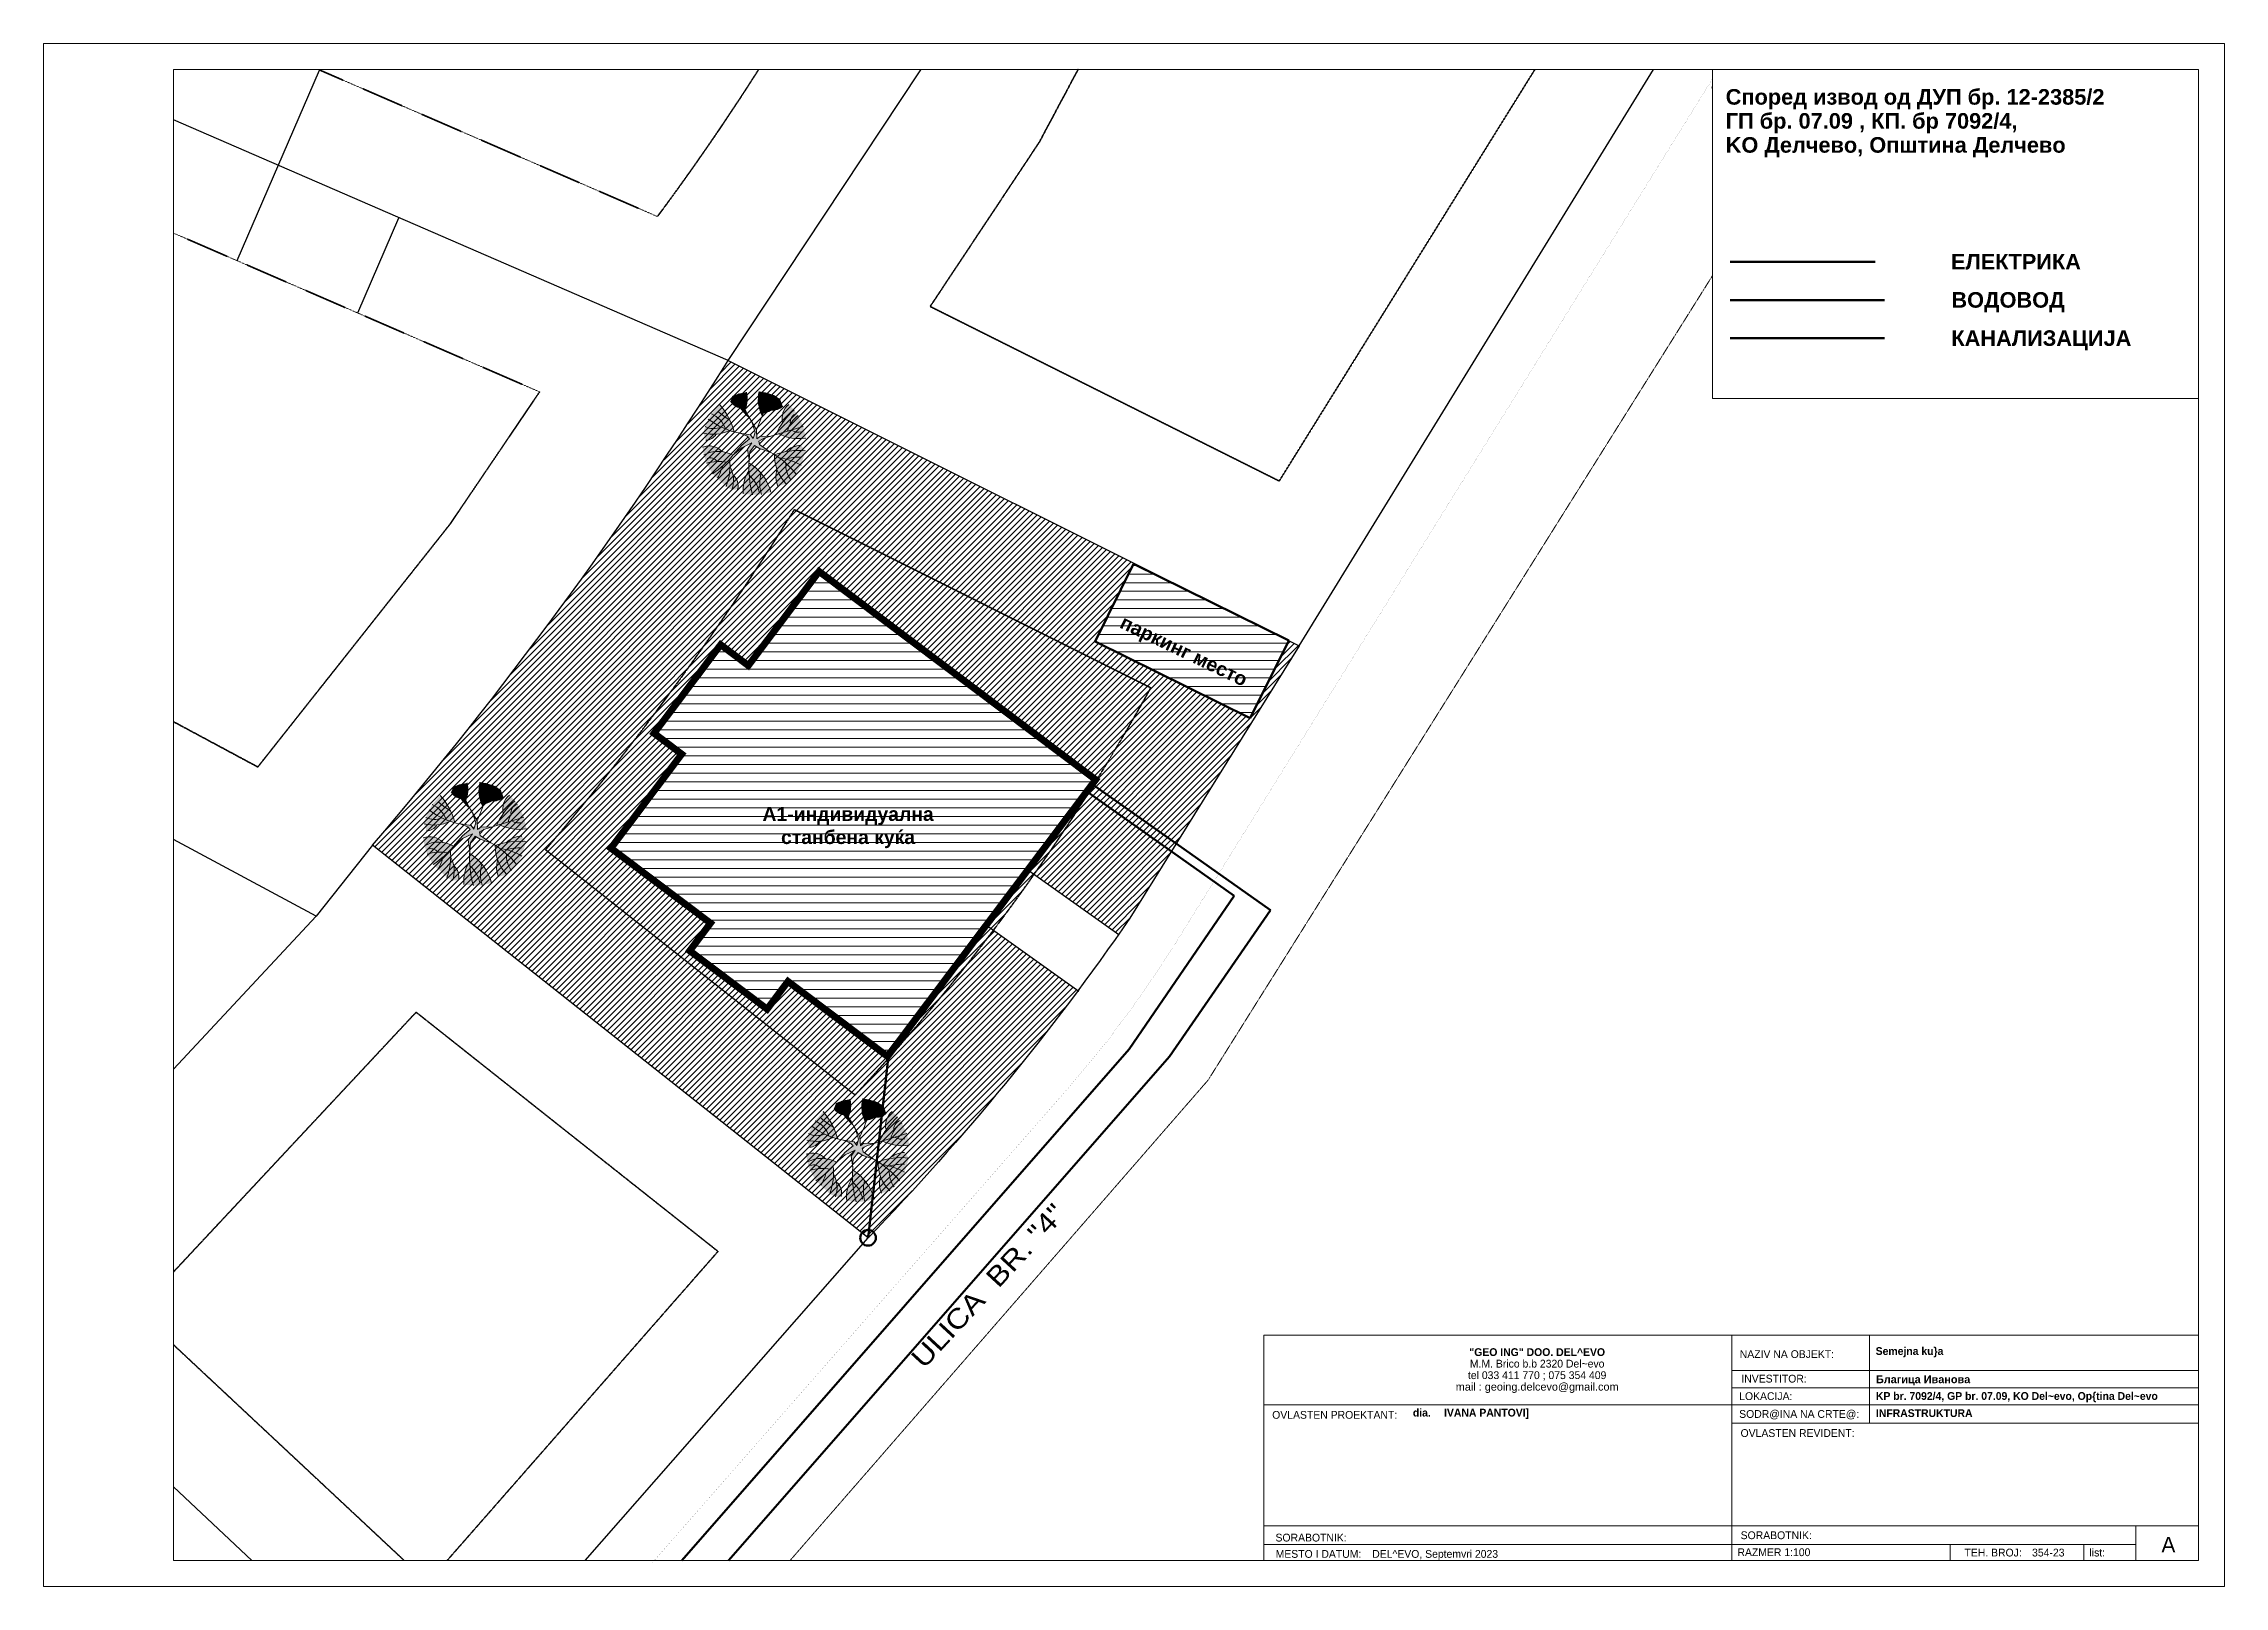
# Model space of a CAD drawing. Header units: metres. Extents: x 579991 to 911209, y 678516 to 840782.
# Drawn here: x 642991 to 705991, y 678516 to 723066 of the extents above; entities that cross this region are included whole.
import ezdxf

# ---------------------------------------------------------------- set-up
doc = ezdxf.new("R2010")
doc.units = ezdxf.units.M
doc.header["$MEASUREMENT"] = 0
doc.linetypes.add('DASHED', pattern=[0.75, 0.5, -0.25])
doc.layers.get('DEFPOINTS').update_dxf_attribs({"lineweight": 0})
for name, color, linetype, lineweight, true_color in [('2D Drafting - General_Pen_No__104', 7, 'Continuous', 13, 0x96e196), ('2D Drafting - General_Pen_No__62', 7, 'Continuous', 13, 0xaaaaaa), ('2D Drafting - General_Pen_No__82', 7, 'Continuous', 13, 0xaaaaaa), ('ОБЗАВЕЖДАНЕ_Pen_No__64', 7, 'Continuous', 13, 0x41c341), ('ОБЗАВЕЖДАНЕ_Pen_No__9', 7, 'Continuous', 13, 0x3dad99)]:
    doc.layers.add(name, color=color, linetype=linetype, lineweight=lineweight, true_color=true_color)
for name, color, linetype, lineweight in [('2D Drafting - General_Pen_No__6', 5, 'Continuous', 13), ('Annotation - Text_Pen_No__120', 7, 'Continuous', 13), ('GRADEZNA', 7, 'Continuous', 0), ('gradezna_linija', 250, 'Continuous', 53), ('koti', 7, 'Continuous', 13), ('Lines_Pen_No__1', 7, 'Continuous', 13), ('NUMERACIJA', 7, 'Continuous', 0), ('OSOVINA', 7, 'DASHED', 0), ('Pecat_Pen_No__1', 7, 'Continuous', 13), ('Roofs_Pen_No__1', 7, 'Continuous', 13)]:
    doc.layers.add(name, color=color, linetype=linetype, lineweight=lineweight)
doc.layers.add('DOKUMENTACIONA', color=7, linetype='Continuous')
doc.layers.add('Parceli', color=7, linetype='Continuous')
doc.styles.add('GENERATED_STYLE_2', font='arial.ttf')
doc.styles.add('GENERATED_STYLE_5', font='')
doc.styles.add('KOTI', font='MCSWISB.TTF', dxfattribs={"height": 2})
doc.styles.add('MASWB', font='MCSWISB.TTF', dxfattribs={"width": 1.2})
doc.styles.get('GENERATED_STYLE_5').set_extended_font_data('MAC C Swiss cyrillic', bold=True)
doc.dimstyles.get("Standard").update_dxf_attribs({"dimtxt": 0.18, "dimasz": 0.18, "dimexe": 0.18, "dimexo": 0.0625, "dimgap": 0.09, "dimtad": 0, "dimtih": 1, "dimtoh": 1, "dimdec": 4, "dimzin": 0, "dimdsep": 46, "dimtxsty": 'Standard', "dimcen": 0.09, "dimadec": 0, "dimazin": 0, "dimtfac": 1, "dimtdec": 4, "dimtofl": 0, "dimtmove": 0, "dimatfit": 3, "dimfxl": 1, "dimtolj": 1, "dimtzin": 0, "dimarcsym": 0})

msp = doc.modelspace()

# ---------------------------------------------------------------- texts
at = {"layer": 'Annotation - Text_Pen_No__120', "color": 7, "linetype": 'Continuous', "lineweight": 13, "style": 'GENERATED_STYLE_2'}
for s, insert, char_height, width, attachment_point, line_spacing_factor in [('\\A1;{\\fArial|b1|i0|c204|p34;Според извод од ДУП бр\\fArial|b1|i0|c0|p34;. 12-2385/2\\P\\fArial|b1|i0|c204|p34;ГП бр\\fArial|b1|i0|c0|p34;. 07.09 ,\\fArial|b1|i0|c204|p34; КП. бр \\fArial|b1|i0|c0|p34;7092/4, \\PKO \\fArial|b1|i0|c204|p34;Делчево, Општина Делчево}', (691583.9364953346, 721753.8668198811), 450, 15443.64611684725, 1, 0.9246676100144302), ('\\A1;\\pxsm1;{\\fArial|b1|i0|c204|p34;А\\fArial|b1|i0|c0|p34;1-\\fArial|b1|i0|c204|p34;индивидуална\\fArial|b1|i0|c0|p34;\\P\\fArial|b1|i0|c204|p34;станбена куќа}', (666230.7213815274, 701019.67734732), 400, 4754.000255393649, 2, 1.852028532463816)]:
    msp.add_mtext(s, dxfattribs=dict(at, insert=insert, char_height=char_height, width=width, attachment_point=attachment_point, line_spacing_factor=line_spacing_factor))
at = {"layer": 'Annotation - Text_Pen_No__120', "color": 7, "linetype": 'Continuous', "lineweight": 13, "char_height": 449.9999999999999, "attachment_point": 2, "style": 'GENERATED_STYLE_2'}
for s, insert in [('\\A1;{\\fArial|b1|i0|c204|p34;ЕЛЕКТРИКА}', (699968.9612992997, 716994.7788212111)), ('\\A1;{\\fArial|b1|i0|c204|p34;ВОДОВОД}', (699739.7249933064, 715891.2664117571)), ('\\A1;{\\fArial|b1|i0|c204|p34;КАНАЛИЗАЦИЈА}', (700703.7580895514, 714787.754002303))]:
    msp.add_mtext(s, dxfattribs=dict(at, insert=insert))
at = {"layer": 'Annotation - Text_Pen_No__120', "color": 7, "linetype": 'Continuous', "lineweight": 13, "insert": (676019.6530093229, 705713.8927775373), "char_height": 399.9999999999999, "width": 4754.000255393648, "attachment_point": 2, "rotation": 334.39604318546935, "line_spacing_factor": 1.852028532463816, "style": 'GENERATED_STYLE_2'}
msp.add_mtext('\\A1;{\\fArial|b1|i0|c204|p34;паркинг место}', dxfattribs=at)
at = {"layer": 'NUMERACIJA', "style": 'MASWB', "width": 1.2}
msp.add_text('ULICA  BR. "4"', height=565.0598464554238, rotation=47.17316494094959, dxfattribs=at).set_placement((668418.3724826515, 684775.3469888187))
at = {"layer": 'Pecat_Pen_No__1', "linetype": 'Continuous', "insert": (686137.5139138557, 684747.1589713746), "char_height": 225, "attachment_point": 5, "line_spacing_factor": 0.8871591478827546, "style": 'GENERATED_STYLE_5'}
msp.add_mtext('\\A1;{\\fMAC C Swiss|b1|i0|c0|p34;"GEO ING" DOO. DEL^ EVO}\\P{\\fMAC C Swiss|b0|i0|c0|p34;M.M. Brico b.b 2320 Del~evo \\Ptel 033 411 770 ; 075 354 409 \\P\\fArial|b0|i0|c0|p34;mail : geoing.delcevo@gmail.com}', dxfattribs=at)
at = {"layer": 'Pecat_Pen_No__1', "linetype": 'Continuous', "style": 'GENERATED_STYLE_5'}
for s, insert, char_height, attachment_point in [('\\pqc;{\\fMAC C Swiss|b0|i0|c0|p0;NAZIV NA OBJEKT:}', (693352.7450260302, 685335.2749397614), 225, 2), ('{\\fMAC C Swiss|b1|i0|c0|p34;Semejna ku\\}a}', (695916.280346687, 685424.3322040613), 225, 1), ('\\pqc;{\\fMAC C Swiss|b0|i0|c0|p0;INVESTITOR:}', (692981.0955965541, 684626.8937391829), 225, 2), ('{\\fArial|b1|i0|c204|p34;Благица Иванова}', (695925.6991322035, 684608.2566282816), 225, 1), ('{\\fMAC C Swiss|b0|i0|c0|p34;OVLASTEN PROEKTANT:}', (678483.5626619284, 683581.3963088177), 225, 1), ('{\\fMAC C Swiss|b1|i0|c0|p34;dia.^IIVANA PANTOVI]}', (682546.8954043275, 683645.7956583549), 225, 1), ('\\pqc;{\\fMAC C Swiss|b0|i0|c0|p0;SODR@INA NA CRTE@:}', (693708.4338549011, 683607.0264838709), 225, 2), ('\\pqc;{\\fMAC C Swiss|b0|i0|c0|p0;LOKACIJA:}', (692742.8642202598, 684121.4322323541), 225, 2), ('{\\fMAC C Swiss|b1|i0|c0|p34;KP br. 7092/4, GP br. 07.09, KO Del~evo, Op\\{tina Del~evo}', (695923.6613530873, 684126.0456844133), 225, 1), ('{\\fMAC C Swiss|b1|i0|c0|p34;INFRASTRUKTURA}', (695923.6613530873, 683631.0456844133), 225, 1), ('\\pqc;{\\fMAC C Swiss|b0|i0|c0|p0;OVLASTEN REVIDENT:}', (693660.8609806407, 683055.5998415047), 225, 2), ('\\pqc;{\\fMAC C Swiss|b0|i0|c0|p0;SORABOTNIK:}', (679607.0304426098, 680036.818586679), 225, 2), ('\\pqc;{\\fMAC C Swiss|b0|i0|c0|p0;SORABOTNIK:}', (693044.4956860893, 680104.5726585266), 225, 2), ('{\\fMAC C Swiss|b0|i0|c0|p34;A}', (704373.7557017672, 679721.3892130377), 450, 5), ('\\pqc;{\\fMAC C Swiss|b0|i0|c0|p0;MESTO I DATUM:}', (679819.8538676098, 679565.6096250946), 225, 2), ('{\\fMAC C Swiss|b0|i0|c0|p34;DEL^ EVO, Septemvri 2023}', (681372.2512257237, 679565.6096250946), 225, 1), ('{\\fMAC C Swiss|b0|i0|c0|p0;\\A1;RAZMER 1:100^I}', (691923.6429962936, 679614.2433302652), 225, 1), ('\\pqc;{\\fMAC C Swiss|b0|i0|c0|p0;TEH. BROJ:}', (699310.2922280792, 679604.3358850608), 225, 2), ('{\\fMAC C Swiss|b0|i0|c0|p34;354-23}', (700435.1655736641, 679604.3358850608), 225, 1), ('{\\fMAC C Swiss|b0|i0|c0|p34;list:}', (702092.4864904399, 679604.3358850608), 225, 1)]:
    msp.add_mtext(s, dxfattribs=dict(at, insert=insert, char_height=char_height, attachment_point=attachment_point))

# ---------------------------------------------------------------- blocks, each defined once
blk = doc.blocks.new('KOTA')
at = {"ltscale": 1.2}
for p, q in [((-1, 0), (1, 0)), ((-0.707106781186539, -0.7071067811865532), (0.7071067811865817, 0.7071067811864964)), ((0, -1), (0, 1))]:
    blk.add_line(p, q, dxfattribs=at)
blk = doc.blocks.new('*D29')
at = {"layer": 'DEFPOINTS', "color": 0, "linetype": 'Continuous', "lineweight": 70, "transparency": 16777216}
for p in [(650965.4613944062, 722303.707240598), (650965.4614758656, 722303.70720528), (648578.7363291078, 716798.8418075085)]:
    blk.add_point(p, dxfattribs=at)
at = {"layer": 'koti', "color": 0, "linetype": 'Continuous', "lineweight": -2, "transparency": 16777216}
blk.add_line((648578.9353023102, 716799.3005118493), (650965.2625821099, 722303.2484664937), dxfattribs=at)
at = {"layer": 'koti', "color": 0, "linetype": 'Continuous', "lineweight": -2, "transparency": 16777216, "xscale": 0.5, "yscale": 0.5, "zscale": 0.5}
for p, rotation in [((650965.4614758656, 722303.70720528), 66.56006220160795), ((648578.7364085545, 716798.8417730631), 246.560062201608)]:
    blk.add_blockref('KOTA', p, dxfattribs=dict(at, rotation=rotation))
at = {"layer": 'koti', "color": 0, "linetype": 'Continuous', "transparency": 16777216, "insert": (649771.0783022242, 719551.7170044463), "char_height": 2, "attachment_point": 5, "rotation": 66.56006220160795, "style": 'KOTI'}
blk.add_mtext('\\A1;\\fMAC C Swiss|b1|i0|c00|p39;6', dxfattribs=at)
blk = doc.blocks.new('*D30')
at = {"layer": 'DEFPOINTS', "color": 0, "linetype": 'Continuous', "lineweight": 70, "transparency": 16777216}
for p in [(653256.8522204006, 718040.4023187996), (653256.8522578272, 718040.4023025727), (652063.4896863543, 715287.9695999266)]:
    blk.add_point(p, dxfattribs=at)
at = {"layer": 'koti', "color": 0, "linetype": 'Continuous', "lineweight": -2, "transparency": 16777216}
blk.add_line((652063.6886193679, 715288.4283216919), (653256.6533640719, 718039.9435637863), dxfattribs=at)
at = {"layer": 'koti', "color": 0, "linetype": 'Continuous', "lineweight": -2, "transparency": 16777216, "xscale": 0.5, "yscale": 0.5, "zscale": 0.5}
for p, rotation in [((653256.8522578272, 718040.4023025727), 66.56006225389534), ((652063.4897256127, 715287.9695829055), 246.5600622538954)]:
    blk.add_blockref('KOTA', p, dxfattribs=dict(at, rotation=rotation))
at = {"layer": 'koti', "color": 0, "linetype": 'Continuous', "transparency": 16777216, "insert": (652659.1503517336, 716664.6284580128), "char_height": 2, "attachment_point": 5, "rotation": 66.56006225389534, "style": 'KOTI'}
blk.add_mtext('\\A1;\\fMAC C Swiss|b1|i0|c00|p39;3', dxfattribs=at)

# ---------------------------------------------------------------- dimensions: what is measured, and where the dimension line sits
at = {"layer": 'koti', "linetype": 'Continuous'}
for base, p1, p2, angle, text, picture, middle in [((650965.4614758656, 722303.70720528), (648578.7363291078, 716798.8418075086), (650965.4613944062, 722303.707240598), 66.56006220160795, '\\fMAC C Swiss|b1|i0|c00|p39;6', '*D29', (649771.0783022242, 719551.7170044463)), ((653256.8522578272, 718040.4023025727), (652063.4896863543, 715287.9695999266), (653256.8522204005, 718040.4023187996), 66.56006225389534, '\\fMAC C Swiss|b1|i0|c00|p39;3', '*D30', (652659.1503517336, 716664.6284580128))]:
    dim = msp.add_linear_dim(base=base, p1=p1, p2=p2, angle=angle, text=text, dimstyle='Standard', override={"dimtxt": 2, "dimasz": 0.5, "dimtad": 1, "dimtih": 0, "dimtoh": 0, "dimdec": 0, "dimlfac": 100, "dimtxsty": 'KOTI', "dimblk": 'KOTA', "dimse1": 1, "dimse2": 1, "dimtdec": 0, "dimtix": 1, "dimtofl": 1, "dimtmove": 2}, dxfattribs=at)
    dim.commit()
    dim.dimension.update_dxf_attribs({"geometry": picture, "text_midpoint": middle})

# ---------------------------------------------------------------- hatches: boundary and pattern name
at = {"layer": '2D Drafting - General_Pen_No__104', "linetype": 'Continuous', "lineweight": 0, "true_color": 0x547d54, "transparency": 33554687}
h = msp.add_hatch(dxfattribs=at)
h.set_pattern_fill('ANSI31', color=87, scale=1000)
h.set_pattern_definition([(45, (63000, 0), (-88.38834764831844, 88.38834764831844), [])])
h.paths.add_polyline_path([(672873.870529637, 695722.1407107007), (670426.726437152, 697461.8768615993, -0.02612016134504541), (666432.7983713069, 692706.2231018038), (657490.3417151712, 699788.1376105191, 0.0372376702390272), (664677.3245852732, 709608.8663046078), (674975.0075113319, 704463.6584068479, -0.0267211541414698), (671604.3113063325, 699078.6089001854), (674046.3250555397, 697342.5200390783, 0.00195804477381019), (674373.1004322241, 697811.3149567341), (679260.5114538514, 705676.0472846047), (678959.539160301, 705826.4272325074), (677850.7110819445, 703585.7799387575), (673369.4164948135, 705803.4360952504), (674478.2445729551, 708044.0833888978), (678959.5391603034, 705826.4272325062), (662764.9133611761, 713918.0258153768, -0.03723767025705801), (652492.0718377747, 699919.6603619324), (666807.4495323293, 688582.6995135115, 0.03213471712357351)])
h.paths.add_polyline_path([(666793.704039393, 691251.1620809995), (666641.750053376, 691171.875834997), (666663.0248019171, 691068.9937095181), (666966.920204829, 690853.4464069232), (666659.6293272198, 690957.7091189988), (666518.9361090589, 691047.4503750354), (666380.1419406323, 690856.4482701506), (666361.629162454, 690642.4731671951), (666316.6640892462, 690940.1615250864), (666440.187034938, 691116.9912262934), (666150.2108145361, 690975.3743366875), (665895.8470295542, 690761.7064118793), (666150.3318089654, 691051.5487223295), (666375.3563712386, 691235.1183230549), (666304.4909786823, 691314.7615740813), (666106.0215976732, 691396.8467276786), (666403.4331388461, 691350.085724611), (666480.6810828979, 691249.5573312035), (666533.5601793835, 691430.1523102614), (666441.9734133959, 691722.5795821183), (666573.72457523, 691492.8573230538), (666587.8631006745, 691237.262258884), (666690.2847420326, 691312.3004672165), (666980.1968208494, 691307.8815511176)], flags=16)
h.paths.add_polyline_path([(655733.9008606724, 700384.77773081), (655581.9468746553, 700305.4914848076), (655603.2216231965, 700202.6093593286), (655907.1170261083, 699987.0620567338), (655599.8261484992, 700091.3247688094), (655459.1329303383, 700181.0660248459), (655320.3387619116, 699990.0639199611), (655301.8259837334, 699776.0888170056), (655256.8609105255, 700073.7771748969), (655380.3838562174, 700250.6068761039), (655090.4076358154, 700108.989986498), (654836.0438508336, 699895.3220616898), (655090.5286302448, 700185.1643721401), (655315.553192518, 700368.7339728654), (655244.6877999617, 700448.3772238918), (655046.2184189525, 700530.4623774891), (655343.6299601254, 700483.7013744215), (655420.8779041773, 700383.172981014), (655473.7570006629, 700563.7679600719), (655382.1702346753, 700856.1952319288), (655513.9213965094, 700626.4729728643), (655528.0599219538, 700370.8779086946), (655630.481563312, 700445.916117027), (655920.3936421288, 700441.4972009282)], flags=16)
h.paths.add_polyline_path([(663976.2148315031, 711271.0523170526), (663668.923953894, 711375.3150291282), (663528.230735733, 711465.0562851648), (663389.4365673064, 711274.05418028), (663370.9237891282, 711060.0790773245), (663325.9587159203, 711357.7674352158), (663449.4816616122, 711534.5971364228), (663159.5054412102, 711392.9802468169), (662905.1416562283, 711179.3123220087), (663159.6264356396, 711469.1546324589), (663384.6509979127, 711652.7242331842), (663313.7856053564, 711732.3674842106), (663115.3162243473, 711814.4526378079), (663412.7277655202, 711767.6916347403), (663489.9757095721, 711667.1632413329), (663542.8548060576, 711847.7582203908), (663451.2680400701, 712140.1854922477), (663583.0192019042, 711910.4632331831), (663597.1577273486, 711654.8681690134), (663699.5793687068, 711729.9063773459), (663989.4914475236, 711725.487461247), (663802.9986660671, 711668.7679911288), (663651.0446800501, 711589.4817451264), (663672.3194285913, 711486.5996196475)], flags=16)
h.paths.add_polyline_path([(664494.178448426, 695984.9089361702), (663892.9128104785, 695185.859730787), (661655.5750722082, 696869.403489347), (662256.8407101558, 697668.4526947301), (659380.2635339737, 699833.0090190346), (661424.5667029953, 702549.7763173374), (660625.517497612, 703151.041955285), (662549.5675390441, 705707.9994125112), (663348.6167444274, 705106.7337745636), (665392.9199134491, 707823.5010728666), (673383.411967281, 701810.844693391), (671423.9527252947, 699206.8303418732), (671604.3113063325, 699078.6089001854, 0.02672115414146989), (674975.0075113319, 704463.6584068479), (664677.3245852732, 709608.8663046078, -0.03723767023902724), (657490.3417151712, 699788.1376105191), (666432.7983713069, 692706.2231018038, 0.03453505690519396), (671604.3113063325, 699078.6089001854), (671423.9527252947, 699206.8303418732), (667370.7555878055, 693820.3526395588)], flags=17)
at = {"layer": 'gradezna_linija', "linetype": 'Continuous', "lineweight": 0}
h = msp.add_hatch(dxfattribs=at)
h.set_pattern_fill('LINE', color=30, scale=2000, style=0)
h.set_pattern_definition([(0, (63000, 0), (0, 250), [])])
h.paths.add_polyline_path([(674478.2445729551, 708044.0833888978), (673369.4164948135, 705803.4360952504), (677850.7110819445, 703585.7799387575), (678959.539160301, 705826.4272325074)])
h.paths.add_polyline_path([(665392.9199134491, 707823.5010728666), (663348.6167444274, 705106.7337745636), (662549.5675390441, 705707.9994125112), (660625.517497612, 703151.041955285), (661424.5667029953, 702549.7763173374), (659380.2635339737, 699833.0090190346), (662256.8407101558, 697668.4526947301), (661655.5750722082, 696869.403489347), (663892.9128104785, 695185.859730787), (664494.178448426, 695984.9089361702), (667370.7555878055, 693820.3526395588), (673383.411967281, 701810.844693391)])
h.paths.add_polyline_path([(673856.1589044537, 706064.8922295544), (677633.149684656, 704254.9407351288), (677989.3622882168, 704998.2820476365), (674212.3715080145, 706808.233542062)], flags=24)
h.paths.add_polyline_path([(663667.0106039012, 699727.9083614174), (668813.2588985807, 699727.9083614174), (668813.2588985807, 701224.7250962969), (663667.0106039012, 701224.7250962969)], flags=24)
at = {"layer": 'ОБЗАВЕЖДАНЕ_Pen_No__64', "linetype": 'Continuous', "lineweight": 0, "true_color": 0x103010}
h = msp.add_hatch(color=88, dxfattribs=at)
edge = h.paths.add_edge_path()
edge.add_ellipse((661157.8919111124, 711406.6556733935), major_axis=(810.9269945038237, 1648.631322070813), ratio=0.9999999999999902, start_angle=310.2633803024633, end_angle=338.45125055916344, ccw=False)
edge.add_line((662940.0359718242, 711853.3662882183), (662807.5718585245, 711893.714767855))
edge.add_ellipse((662334.6177468516, 712860.3759915313), major_axis=(-965.6628638350712, 474.9892067379357), ratio=0.9999999999999909, start_angle=120.90592645273111, end_angle=142.2625147964608, ccw=False)
edge.add_ellipse((662110.0919370544, 711983.9015337077), major_axis=(-331.3849821834779, 163.0012872060478), ratio=0.9999999999999797, start_angle=118.39239759081289, end_angle=174.1288154808832, ccw=False)
edge.add_line((662124.2738418437, 711614.8699637516), (662051.9229323639, 711822.0103743381))
edge.add_line((662051.9229323639, 711822.0103743384), (662100.9114249309, 712006.4546269285))
edge.add_line((662100.9114249309, 712006.4546269285), (662193.3250204313, 712223.5983960142))
edge.add_line((662193.3250204313, 712223.5983960142), (662284.4000814946, 712375.364473339))
edge.add_line((662284.4000814946, 712375.364473339), (662517.6697831785, 712642.2089766415))
h = msp.add_hatch(color=88, dxfattribs=at)
edge = h.paths.add_edge_path()
edge.add_ellipse((662512.3667450873, 712810.9653822146), major_axis=(-721.2672341746826, 354.7761483196171), ratio=0.9999999999999098, start_angle=183.4394826287652, end_angle=219.734600782757, ccw=False)
edge.add_ellipse((666455.8596346087, 714024.3974127736), major_axis=(-3182.376936048388, 1565.344130964631), ratio=0.9999999999998164, start_angle=51.64649860584247, end_angle=55.76567062855414)
edge.add_ellipse((664921.8397569963, 713971.7446759536), major_axis=(-2063.100566877898, 1014.79567909457), ratio=0.9999999999998593, start_angle=64.42378549216932, end_angle=73.78759042933922, ccw=False)
edge.add_ellipse((663183.180442991, 712949.5206581141), major_axis=(179.3048532783602, 364.5304686088142), ratio=0.9999999999999212, start_angle=147.2646035812459, end_angle=196.6468417489392, ccw=False)
edge.add_line((662835.2298190648, 712739.8469681509), (662893.1838632999, 712889.7328995238))
edge.add_line((662893.1838632999, 712889.7328995239), (663073.1423580284, 712959.010610644))
edge.add_line((663073.1423580283, 712959.0106106441), (663293.8154911789, 712999.1950178789))
h = msp.add_hatch(color=88, dxfattribs=at)
edge = h.paths.add_edge_path()
edge.add_ellipse((664067.0071635472, 712856.1802610607), major_axis=(-338.1695097372091, 166.3384532932268), ratio=0.9999999999999942, start_angle=107.3216712035283, end_angle=163.1159074508075, ccw=False)
edge.add_ellipse((663669.001552726, 713028.5619989231), major_axis=(-576.1559274494174, 283.3989554591581), ratio=0.9999999999999896, start_angle=126.7285279373566, end_angle=148.1541442102069, ccw=False)
edge.add_line((663786.4187642983, 712397.3062511337), (663751.3389315837, 712319.6466666724))
edge.add_ellipse((664639.6973403798, 712785.066705741), major_axis=(-899.9199825210346, 442.651669266521), ratio=0.9999999999999946, start_angle=12.63817934990442, end_angle=53.84210238111439, ccw=False)
edge.add_line((663664.7320450776, 713020.0968063695), (663836.898587933, 712993.1162555616))
edge.add_line((663836.8985879329, 712993.1162555617), (664032.2185885618, 712936.5875422301))
edge.add_line((664032.2185885618, 712936.58754223), (664109.7835832195, 712905.8219368823))
edge.add_line((664109.7835832195, 712905.8219368823), (664267.6618307859, 712796.4488968296))
edge.add_line((664267.6618307859, 712796.4488968297), (664342.2888612603, 712598.7951696818))
h = msp.add_hatch(color=88, dxfattribs=at)
edge = h.paths.add_edge_path()
edge.add_line((664935.8874931331, 712013.322099187), (665008.5769714789, 711677.5998768082))
edge.add_ellipse((664796.151562182, 712894.6326320269), major_axis=(545.2881350457068, 1108.582036463077), ratio=0.999999999999988, start_angle=178.7845965579403, end_angle=216.0924772092205, ccw=False)
edge.add_line((664227.4717512685, 711797.8662236929), (664139.4265332405, 711771.0883609041))
edge.add_ellipse((666142.3673983313, 710844.8997758235), major_axis=(973.9879418462089, 1980.137594543197), ratio=0.9999999999999796, start_angle=81.03603200341502, end_angle=91.37510218503479, ccw=False)
edge.add_ellipse((664852.489771161, 712240.6934646202), major_axis=(233.631610824751, 474.9778883205334), ratio=0.9999999999999745, start_angle=65.84450707537923, end_angle=129.8698518348977, ccw=False)
edge.add_line((664514.7071845698, 712648.2356687728), (664669.5158892514, 712488.1605087526))
edge.add_line((664669.5158892513, 712488.1605087526), (664745.1092012845, 712389.2523713962))
edge.add_line((664745.1092012846, 712389.252371396), (664788.5483381663, 712323.6192862106))
edge.add_line((664788.5483381663, 712323.6192862106), (664935.8874931332, 712013.322099187))
for points in [[(663976.2148315026, 711271.0523170528), (663668.923953894, 711375.3150291282), (663528.2307357329, 711465.0562851648), (663389.4365673066, 711274.0541802803), (663370.9237891281, 711060.0790773255), (663325.9587159202, 711357.767435216), (663449.4816616122, 711534.5971364228), (663159.5054412097, 711392.9802468165), (662905.141656228, 711179.3123220091), (663159.62643564, 711469.1546324589), (663384.6509979127, 711652.7242331842), (663313.7856053566, 711732.3674842102), (663115.316224345, 711814.4526378086), (663412.7277655201, 711767.6916347407), (663489.9757095721, 711667.1632413329), (663542.8548060581, 711847.758220391), (663451.2680400696, 712140.185492248), (663583.0192019041, 711910.4632331828), (663597.1577273489, 711654.8681690135), (663699.5793687066, 711729.9063773463), (663989.4914475238, 711725.487461247), (663802.9986660671, 711668.7679911288), (663651.0446800498, 711589.4817451263), (663672.3194285915, 711486.5996196475)], [(655907.1170261079, 699987.062056734), (655599.8261484992, 700091.3247688094), (655459.1329303381, 700181.0660248459), (655320.3387619118, 699990.0639199615), (655301.8259837333, 699776.0888170067), (655256.8609105254, 700073.7771748971), (655380.3838562174, 700250.6068761039), (655090.4076358149, 700108.9899864977), (654836.0438508332, 699895.3220616903), (655090.5286302452, 700185.1643721401), (655315.553192518, 700368.7339728654), (655244.6877999618, 700448.3772238913), (655046.2184189502, 700530.4623774898), (655343.6299601253, 700483.7013744218), (655420.8779041773, 700383.172981014), (655473.7570006633, 700563.7679600721), (655382.1702346748, 700856.1952319292), (655513.9213965093, 700626.4729728639), (655528.0599219541, 700370.8779086947), (655630.4815633118, 700445.9161170274), (655920.393642129, 700441.4972009282), (655733.9008606724, 700384.77773081), (655581.946874655, 700305.4914848075), (655603.2216231967, 700202.6093593286)], [(666966.9202048285, 690853.4464069235), (666659.6293272198, 690957.7091189988), (666518.9361090588, 691047.4503750354), (666380.1419406325, 690856.4482701509), (666361.6291624539, 690642.4731671961), (666316.6640892461, 690940.1615250866), (666440.187034938, 691116.9912262934), (666150.2108145355, 690975.3743366871), (665895.8470295538, 690761.7064118797), (666150.3318089659, 691051.5487223295), (666375.3563712386, 691235.1183230549), (666304.4909786824, 691314.7615740808), (666106.0215976709, 691396.8467276793), (666403.433138846, 691350.0857246113), (666480.6810828979, 691249.5573312035), (666533.560179384, 691430.1523102616), (666441.9734133955, 691722.5795821187), (666573.7245752299, 691492.8573230534), (666587.8631006747, 691237.2622588841), (666690.2847420324, 691312.3004672169), (666980.1968208497, 691307.8815511176), (666793.704039393, 691251.1620809995), (666641.7500533756, 691171.8758349969), (666663.0248019174, 691068.9937095181)]]:
    msp.add_hatch(color=88, dxfattribs=at).paths.add_polyline_path(points)
h = msp.add_hatch(color=88, dxfattribs=at)
edge = h.paths.add_edge_path()
edge.add_line((662905.1416562281, 711179.312322009), (662809.3746473307, 711067.9056236985))
edge.add_ellipse((661163.1525200496, 710873.541135338), major_axis=(-1487.453383092268, 731.6469639194127), ratio=0.9999999999998148, start_angle=205.261643725056, end_angle=212.925167801382, ccw=False)
edge.add_ellipse((662098.7603679836, 710452.8669248738), major_axis=(362.9197256286685, 737.8232949747328), ratio=0.999999999999994, start_angle=306.85749564520296, end_angle=324.8047947761728, ccw=False)
edge.add_ellipse((662659.4229114401, 710297.3188692298), major_axis=(174.2707021224682, 354.2959353747581), ratio=0.9999999999999901, start_angle=281.07073776417013, end_angle=347.3962903622014, ccw=False)
edge.add_line((663040.5892995971, 710194.3233742765), (662874.7485210155, 710180.7841233287))
edge.add_line((662874.7485210154, 710180.7841233287), (662708.4499302547, 710273.6405096513))
edge.add_line((662708.4499302548, 710273.6405096513), (662312.2735184946, 710647.1097091216))
edge.add_line((662312.2735184946, 710647.1097091216), (662142.0218560818, 710946.9183830951))
edge.add_line((662142.0218560818, 710946.9183830951), (662062.9105902506, 711189.089476776))
edge.add_line((662062.9105902506, 711189.089476776), (662027.889841244, 711414.2938514078))
edge.add_ellipse((662212.9216777644, 710931.8343068957), major_axis=(-463.6686345232656, 228.0688272787125), ratio=0.9999999999999921, start_angle=249.10058028918831, end_angle=317.17430974314834, ccw=False)
edge.add_ellipse((662475.0359342074, 710409.7612313849), major_axis=(-791.0704909041842, 389.1108988659871), ratio=0.9999999999998824, start_angle=266.99057048556415, end_angle=288.6075007095413, ccw=False)
h = msp.add_hatch(color=88, dxfattribs=at)
edge = h.paths.add_edge_path()
edge.add_line((664998.2366431797, 711302.4640772102), (664871.7152356915, 710890.340384008))
edge.add_line((664871.7152356916, 710890.3403840079), (664724.3741860902, 710643.74332829))
edge.add_line((664724.3741860902, 710643.74332829), (664573.5675243129, 710468.9768126371))
edge.add_line((664573.567524313, 710468.9768126372), (664444.664990779, 710354.9807793644))
edge.add_line((664444.6649907791, 710354.9807793644), (664205.0164876365, 710289.4685290125))
edge.add_ellipse((664794.7939778063, 710566.0409636579), major_axis=(-584.5216569811573, 287.5138814678939), ratio=0.9999999999999902, start_angle=8.119808648817525, end_angle=51.31553326783859, ccw=False)
edge.add_ellipse((665214.2691239212, 711150.588107065), major_axis=(-993.2687824923414, 488.5679761981314), ratio=0.9999999999999519, start_angle=23.92309112432588, end_angle=46.40574897768619, ccw=False)
edge.add_line((664108.2122578308, 711194.4030658603), (664433.5696282996, 711284.9272452302))
edge.add_ellipse((664883.1577889452, 710817.7197250178), major_axis=(286.183638144515, 581.8172448407774), ratio=0.9999999999999957, start_angle=387.33402675433683, end_angle=430.09060192817617, ccw=False)
edge.add_line((664870.230289237, 711465.9829901246), (664998.2366431798, 711302.4640772102))
h = msp.add_hatch(color=88, dxfattribs=at)
edge = h.paths.add_edge_path()
edge.add_ellipse((662607.0294471665, 709729.861630208), major_axis=(-1298.432212240071, 638.6714345061833), ratio=0.9999999999999826, start_angle=221.6114075596088, end_angle=264.4557235202283, ccw=False)
edge.add_line((664001.9487081544, 710114.6052674026), (663727.6706579269, 710049.2538076771))
edge.add_line((663727.6706579268, 710049.2538076771), (663474.1713758719, 710035.3985452192))
edge.add_line((663474.1713758721, 710035.3985452191), (663203.9650463654, 710068.3724257887))
edge.add_ellipse((664153.2365979087, 710183.5196904294), major_axis=(422.0552545002808, 858.0470460716058), ratio=0.999999999999994, start_angle=81.5636726970668, end_angle=123.10782688796621, ccw=False)
edge.add_line((663366.3938616244, 710726.8923797326), (663368.1610166733, 710960.5143614593))
h = msp.add_hatch(color=88, dxfattribs=at)
edge = h.paths.add_edge_path()
edge.add_ellipse((653088.7941057176, 700122.6654130747), major_axis=(810.9269945038237, 1648.631322070813), ratio=0.9999999999999902, start_angle=310.2633803024633, end_angle=338.45125055916344, ccw=False)
edge.add_line((654870.9381664294, 700569.3760278994), (654738.4740531297, 700609.7245075362))
edge.add_ellipse((654265.5199414568, 701576.3857312124), major_axis=(-965.6628638350712, 474.9892067379357), ratio=0.9999999999999909, start_angle=120.90592645273111, end_angle=142.2625147964608, ccw=False)
edge.add_ellipse((654040.9941316596, 700699.9112733889), major_axis=(-331.3849821834779, 163.0012872060478), ratio=0.9999999999999797, start_angle=118.39239759081289, end_angle=174.1288154808832, ccw=False)
edge.add_line((654055.1760364489, 700330.8797034328), (653982.8251269691, 700538.0201140193))
edge.add_line((653982.8251269691, 700538.0201140195), (654031.8136195361, 700722.4643666097))
edge.add_line((654031.8136195361, 700722.4643666097), (654124.2272150365, 700939.6081356953))
edge.add_line((654124.2272150365, 700939.6081356953), (654215.3022760998, 701091.3742130202))
edge.add_line((654215.3022760998, 701091.3742130202), (654448.5719777837, 701358.2187163227))
h = msp.add_hatch(color=88, dxfattribs=at)
edge = h.paths.add_edge_path()
edge.add_ellipse((654443.2689396925, 701526.9751218958), major_axis=(-721.2672341746826, 354.7761483196171), ratio=0.9999999999999098, start_angle=183.4394826287652, end_angle=219.734600782757, ccw=False)
edge.add_ellipse((658386.7618292139, 702740.4071524547), major_axis=(-3182.376936048388, 1565.344130964631), ratio=0.9999999999998164, start_angle=51.64649860584247, end_angle=55.76567062855414)
edge.add_ellipse((656852.7419516015, 702687.7544156348), major_axis=(-2063.100566877898, 1014.79567909457), ratio=0.9999999999998593, start_angle=64.42378549216932, end_angle=73.78759042933922, ccw=False)
edge.add_ellipse((655114.0826375962, 701665.5303977953), major_axis=(179.3048532783602, 364.5304686088142), ratio=0.9999999999999212, start_angle=147.2646035812459, end_angle=196.6468417489392, ccw=False)
edge.add_line((654766.13201367, 701455.8567078321), (654824.0860579051, 701605.742639205))
edge.add_line((654824.0860579051, 701605.7426392051), (655004.0445526337, 701675.0203503252))
edge.add_line((655004.0445526335, 701675.0203503253), (655224.7176857841, 701715.20475756))
h = msp.add_hatch(color=88, dxfattribs=at)
edge = h.paths.add_edge_path()
edge.add_ellipse((655997.9093581524, 701572.1900007419), major_axis=(-338.1695097372091, 166.3384532932268), ratio=0.9999999999999942, start_angle=107.3216712035283, end_angle=163.1159074508075, ccw=False)
edge.add_ellipse((655599.9037473312, 701744.5717386042), major_axis=(-576.1559274494174, 283.3989554591581), ratio=0.9999999999999896, start_angle=126.7285279373566, end_angle=148.1541442102069, ccw=False)
edge.add_line((655717.3209589035, 701113.3159908148), (655682.2411261889, 701035.6564063536))
edge.add_ellipse((656570.599534985, 701501.0764454221), major_axis=(-899.9199825210346, 442.651669266521), ratio=0.9999999999999946, start_angle=12.63817934990442, end_angle=53.84210238111439, ccw=False)
edge.add_line((655595.6342396828, 701736.1065460506), (655767.8007825383, 701709.1259952427))
edge.add_line((655767.8007825381, 701709.1259952429), (655963.120783167, 701652.5972819113))
edge.add_line((655963.120783167, 701652.5972819112), (656040.6857778247, 701621.8316765635))
edge.add_line((656040.6857778247, 701621.8316765635), (656198.5640253911, 701512.4586365108))
edge.add_line((656198.5640253911, 701512.4586365109), (656273.1910558655, 701314.8049093629))
h = msp.add_hatch(color=88, dxfattribs=at)
edge = h.paths.add_edge_path()
edge.add_line((656866.7896877383, 700729.3318388681), (656939.4791660841, 700393.6096164894))
edge.add_ellipse((656727.0537567872, 701610.6423717081), major_axis=(545.2881350457068, 1108.582036463077), ratio=0.999999999999988, start_angle=178.7845965579403, end_angle=216.0924772092205, ccw=False)
edge.add_line((656158.3739458737, 700513.875963374), (656070.3287278457, 700487.0981005853))
edge.add_ellipse((658073.2695929365, 699560.9095155046), major_axis=(973.9879418462089, 1980.137594543197), ratio=0.9999999999999796, start_angle=81.03603200341502, end_angle=91.37510218503479, ccw=False)
edge.add_ellipse((656783.3919657662, 700956.7032043013), major_axis=(233.631610824751, 474.9778883205334), ratio=0.9999999999999745, start_angle=65.84450707537923, end_angle=129.8698518348977, ccw=False)
edge.add_line((656445.609379175, 701364.245408454), (656600.4180838566, 701204.1702484337))
edge.add_line((656600.4180838565, 701204.1702484337), (656676.0113958897, 701105.2621110773))
edge.add_line((656676.0113958898, 701105.2621110772), (656719.4505327715, 701039.6290258918))
edge.add_line((656719.4505327715, 701039.6290258918), (656866.7896877384, 700729.3318388681))
h = msp.add_hatch(color=88, dxfattribs=at)
edge = h.paths.add_edge_path()
edge.add_line((654836.0438508333, 699895.3220616902), (654740.2768419359, 699783.9153633796))
edge.add_ellipse((653094.0547146548, 699589.5508750192), major_axis=(-1487.453383092268, 731.6469639194127), ratio=0.9999999999998148, start_angle=205.261643725056, end_angle=212.925167801382, ccw=False)
edge.add_ellipse((654029.6625625888, 699168.8766645549), major_axis=(362.9197256286685, 737.8232949747328), ratio=0.999999999999994, start_angle=306.85749564520296, end_angle=324.8047947761728, ccw=False)
edge.add_ellipse((654590.3251060453, 699013.3286089109), major_axis=(174.2707021224682, 354.2959353747581), ratio=0.9999999999999901, start_angle=281.07073776417013, end_angle=347.3962903622014, ccw=False)
edge.add_line((654971.4914942023, 698910.3331139577), (654805.6507156207, 698896.7938630099))
edge.add_line((654805.6507156206, 698896.7938630099), (654639.3521248599, 698989.6502493324))
edge.add_line((654639.35212486, 698989.6502493324), (654243.1757130998, 699363.1194488028))
edge.add_line((654243.1757130998, 699363.1194488028), (654072.924050687, 699662.9281227762))
edge.add_line((654072.924050687, 699662.9281227762), (653993.8127848558, 699905.0992164571))
edge.add_line((653993.8127848558, 699905.0992164571), (653958.7920358492, 700130.303591089))
edge.add_ellipse((654143.8238723696, 699647.8440465769), major_axis=(-463.6686345232656, 228.0688272787125), ratio=0.9999999999999921, start_angle=249.10058028918831, end_angle=317.17430974314834, ccw=False)
edge.add_ellipse((654405.9381288126, 699125.7709710661), major_axis=(-791.0704909041842, 389.1108988659871), ratio=0.9999999999998824, start_angle=266.99057048556415, end_angle=288.6075007095413, ccw=False)
h = msp.add_hatch(color=88, dxfattribs=at)
edge = h.paths.add_edge_path()
edge.add_line((656929.1388377849, 700018.4738168913), (656802.6174302967, 699606.3501236892))
edge.add_line((656802.6174302968, 699606.350123689), (656655.2763806954, 699359.7530679711))
edge.add_line((656655.2763806954, 699359.7530679711), (656504.4697189181, 699184.9865523182))
edge.add_line((656504.4697189182, 699184.9865523183), (656375.5671853842, 699070.9905190455))
edge.add_line((656375.5671853843, 699070.9905190455), (656135.9186822417, 699005.4782686937))
edge.add_ellipse((656725.6961724116, 699282.050703339), major_axis=(-584.5216569811573, 287.5138814678939), ratio=0.9999999999999902, start_angle=8.119808648817525, end_angle=51.31553326783859, ccw=False)
edge.add_ellipse((657145.1713185264, 699866.5978467461), major_axis=(-993.2687824923414, 488.5679761981314), ratio=0.9999999999999519, start_angle=23.92309112432588, end_angle=46.40574897768619, ccw=False)
edge.add_line((656039.114452436, 699910.4128055414), (656364.4718229048, 700000.9369849113))
edge.add_ellipse((656814.0599835505, 699533.7294646989), major_axis=(286.183638144515, 581.8172448407774), ratio=0.9999999999999957, start_angle=387.33402675433683, end_angle=430.09060192817617, ccw=False)
edge.add_line((656801.1324838422, 700181.9927298058), (656929.138837785, 700018.4738168913))
h = msp.add_hatch(color=88, dxfattribs=at)
edge = h.paths.add_edge_path()
edge.add_ellipse((654537.9316417717, 698445.8713698891), major_axis=(-1298.432212240071, 638.6714345061833), ratio=0.9999999999999826, start_angle=221.6114075596088, end_angle=264.4557235202283, ccw=False)
edge.add_line((655932.8509027596, 698830.6150070837), (655658.5728525321, 698765.2635473582))
edge.add_line((655658.572852532, 698765.2635473582), (655405.0735704771, 698751.4082849004))
edge.add_line((655405.0735704773, 698751.4082849002), (655134.8672409706, 698784.3821654698))
edge.add_ellipse((656084.1387925139, 698899.5294301106), major_axis=(422.0552545002808, 858.0470460716058), ratio=0.999999999999994, start_angle=81.5636726970668, end_angle=123.10782688796621, ccw=False)
edge.add_line((655297.2960562296, 699442.9021194137), (655299.0632112785, 699676.5241011404))
h = msp.add_hatch(color=88, dxfattribs=at)
edge = h.paths.add_edge_path()
edge.add_ellipse((665503.0721184132, 692393.3594720853), major_axis=(-721.2672341746826, 354.7761483196171), ratio=0.9999999999999098, start_angle=183.4394826287652, end_angle=219.734600782757, ccw=False)
edge.add_ellipse((669446.5650079346, 693606.7915026442), major_axis=(-3182.376936048388, 1565.344130964631), ratio=0.9999999999998164, start_angle=51.64649860584247, end_angle=55.76567062855414)
edge.add_ellipse((667912.5451303221, 693554.1387658243), major_axis=(-2063.100566877898, 1014.79567909457), ratio=0.9999999999998593, start_angle=64.42378549216932, end_angle=73.78759042933922, ccw=False)
edge.add_ellipse((666173.8858163168, 692531.9147479847), major_axis=(179.3048532783602, 364.5304686088142), ratio=0.9999999999999212, start_angle=147.2646035812459, end_angle=196.6468417489392, ccw=False)
edge.add_line((665825.9351923907, 692322.2410580216), (665883.8892366257, 692472.1269893944))
edge.add_line((665883.8892366257, 692472.1269893945), (666063.8477313543, 692541.4047005146))
edge.add_line((666063.8477313542, 692541.4047005147), (666284.5208645047, 692581.5891077495))
h = msp.add_hatch(color=88, dxfattribs=at)
edge = h.paths.add_edge_path()
edge.add_ellipse((667057.7125368731, 692438.5743509313), major_axis=(-338.1695097372091, 166.3384532932268), ratio=0.9999999999999942, start_angle=107.3216712035283, end_angle=163.1159074508075, ccw=False)
edge.add_ellipse((666659.7069260519, 692610.9560887937), major_axis=(-576.1559274494174, 283.3989554591581), ratio=0.9999999999999896, start_angle=126.7285279373566, end_angle=148.1541442102069, ccw=False)
edge.add_line((666777.1241376242, 691979.7003410043), (666742.0443049095, 691902.040756543))
edge.add_ellipse((667630.4027137057, 692367.4607956116), major_axis=(-899.9199825210346, 442.651669266521), ratio=0.9999999999999946, start_angle=12.63817934990442, end_angle=53.84210238111439, ccw=False)
edge.add_line((666655.4374184035, 692602.4908962401), (666827.6039612589, 692575.5103454322))
edge.add_line((666827.6039612588, 692575.5103454323), (667022.9239618876, 692518.9816321008))
edge.add_line((667022.9239618876, 692518.9816321007), (667100.4889565454, 692488.216026753))
edge.add_line((667100.4889565454, 692488.216026753), (667258.3672041118, 692378.8429867002))
edge.add_line((667258.3672041118, 692378.8429867004), (667332.9942345861, 692181.1892595524))
h = msp.add_hatch(color=88, dxfattribs=at)
edge = h.paths.add_edge_path()
edge.add_ellipse((664148.5972844382, 690989.0497632641), major_axis=(810.9269945038237, 1648.631322070813), ratio=0.9999999999999902, start_angle=310.2633803024633, end_angle=338.45125055916344, ccw=False)
edge.add_line((665930.74134515, 691435.7603780889), (665798.2772318503, 691476.1088577256))
edge.add_ellipse((665325.3231201775, 692442.7700814019), major_axis=(-965.6628638350712, 474.9892067379357), ratio=0.9999999999999909, start_angle=120.90592645273111, end_angle=142.2625147964608, ccw=False)
edge.add_ellipse((665100.7973103803, 691566.2956235784), major_axis=(-331.3849821834779, 163.0012872060478), ratio=0.9999999999999797, start_angle=118.39239759081289, end_angle=174.1288154808832, ccw=False)
edge.add_line((665114.9792151696, 691197.2640536223), (665042.6283056898, 691404.4044642088))
edge.add_line((665042.6283056898, 691404.404464209), (665091.6167982568, 691588.8487167992))
edge.add_line((665091.6167982568, 691588.8487167992), (665184.0303937572, 691805.9924858848))
edge.add_line((665184.0303937572, 691805.9924858848), (665275.1054548204, 691957.7585632097))
edge.add_line((665275.1054548204, 691957.7585632097), (665508.3751565043, 692224.6030665122))
h = msp.add_hatch(color=88, dxfattribs=at)
edge = h.paths.add_edge_path()
edge.add_line((667926.5928664589, 691595.7161890576), (667999.2823448047, 691259.9939666789))
edge.add_ellipse((667786.8569355079, 692477.0267218975), major_axis=(545.2881350457068, 1108.582036463077), ratio=0.999999999999988, start_angle=178.7845965579403, end_angle=216.0924772092205, ccw=False)
edge.add_line((667218.1771245943, 691380.2603135635), (667130.1319065663, 691353.4824507748))
edge.add_ellipse((669133.0727716571, 690427.2938656941), major_axis=(973.9879418462089, 1980.137594543197), ratio=0.9999999999999796, start_angle=81.03603200341502, end_angle=91.37510218503479, ccw=False)
edge.add_ellipse((667843.1951444868, 691823.0875544908), major_axis=(233.631610824751, 474.9778883205334), ratio=0.9999999999999745, start_angle=65.84450707537923, end_angle=129.8698518348977, ccw=False)
edge.add_line((667505.4125578956, 692230.6297586435), (667660.2212625772, 692070.5545986232))
edge.add_line((667660.2212625771, 692070.5545986232), (667735.8145746103, 691971.6464612668))
edge.add_line((667735.8145746104, 691971.6464612667), (667779.2537114922, 691906.0133760812))
edge.add_line((667779.2537114922, 691906.0133760812), (667926.592866459, 691595.7161890576))
h = msp.add_hatch(color=88, dxfattribs=at)
edge = h.paths.add_edge_path()
edge.add_line((665895.847029554, 690761.7064118796), (665800.0800206566, 690650.2997135691))
edge.add_ellipse((664153.8578933754, 690455.9352252086), major_axis=(-1487.453383092268, 731.6469639194127), ratio=0.9999999999998148, start_angle=205.261643725056, end_angle=212.925167801382, ccw=False)
edge.add_ellipse((665089.4657413095, 690035.2610147444), major_axis=(362.9197256286685, 737.8232949747328), ratio=0.999999999999994, start_angle=306.85749564520296, end_angle=324.8047947761728, ccw=False)
edge.add_ellipse((665650.128284766, 689879.7129591004), major_axis=(174.2707021224682, 354.2959353747581), ratio=0.9999999999999901, start_angle=281.07073776417013, end_angle=347.3962903622014, ccw=False)
edge.add_line((666031.2946729229, 689776.7174641471), (665865.4538943414, 689763.1782131994))
edge.add_line((665865.4538943412, 689763.1782131994), (665699.1553035806, 689856.0345995219))
edge.add_line((665699.1553035807, 689856.0345995219), (665302.9788918204, 690229.5037989923))
edge.add_line((665302.9788918204, 690229.5037989923), (665132.7272294076, 690529.3124729657))
edge.add_line((665132.7272294076, 690529.3124729657), (665053.6159635765, 690771.4835666466))
edge.add_line((665053.6159635765, 690771.4835666466), (665018.5952145698, 690996.6879412784))
edge.add_ellipse((665203.6270510902, 690514.2283967664), major_axis=(-463.6686345232656, 228.0688272787125), ratio=0.9999999999999921, start_angle=249.10058028918831, end_angle=317.17430974314834, ccw=False)
edge.add_ellipse((665465.7413075332, 689992.1553212556), major_axis=(-791.0704909041842, 389.1108988659871), ratio=0.9999999999998824, start_angle=266.99057048556415, end_angle=288.6075007095413, ccw=False)
h = msp.add_hatch(color=88, dxfattribs=at)
edge = h.paths.add_edge_path()
edge.add_ellipse((665597.7348204923, 689312.2557200786), major_axis=(-1298.432212240071, 638.6714345061833), ratio=0.9999999999999826, start_angle=221.6114075596088, end_angle=264.4557235202283, ccw=False)
edge.add_line((666992.6540814802, 689696.9993572732), (666718.3760312528, 689631.6478975477))
edge.add_line((666718.3760312527, 689631.6478975477), (666464.8767491977, 689617.7926350898))
edge.add_line((666464.876749198, 689617.7926350897), (666194.6704196912, 689650.7665156593))
edge.add_ellipse((667143.9419712345, 689765.9137803001), major_axis=(422.0552545002808, 858.0470460716058), ratio=0.999999999999994, start_angle=81.5636726970668, end_angle=123.10782688796621, ccw=False)
edge.add_line((666357.0992349503, 690309.2864696032), (666358.8663899992, 690542.9084513299))
h = msp.add_hatch(color=88, dxfattribs=at)
edge = h.paths.add_edge_path()
edge.add_line((667988.9420165055, 690884.8581670808), (667862.4206090174, 690472.7344738786))
edge.add_line((667862.4206090175, 690472.7344738785), (667715.079559416, 690226.1374181606))
edge.add_line((667715.079559416, 690226.1374181606), (667564.2728976387, 690051.3709025077))
edge.add_line((667564.2728976388, 690051.3709025078), (667435.3703641049, 689937.374869235))
edge.add_line((667435.370364105, 689937.374869235), (667195.7218609623, 689871.8626188831))
edge.add_ellipse((667785.4993511322, 690148.4350535285), major_axis=(-584.5216569811573, 287.5138814678939), ratio=0.9999999999999902, start_angle=8.119808648817525, end_angle=51.31553326783859, ccw=False)
edge.add_ellipse((668204.974497247, 690732.9821969356), major_axis=(-993.2687824923414, 488.5679761981314), ratio=0.9999999999999519, start_angle=23.92309112432588, end_angle=46.40574897768619, ccw=False)
edge.add_line((667098.9176311566, 690776.7971557309), (667424.2750016254, 690867.3213351008))
edge.add_ellipse((667873.8631622711, 690400.1138148884), major_axis=(286.183638144515, 581.8172448407774), ratio=0.9999999999999957, start_angle=387.33402675433683, end_angle=430.09060192817617, ccw=False)
edge.add_line((667860.9356625628, 691048.3770799952), (667988.9420165056, 690884.8581670808))

# ---------------------------------------------------------------- linework, layer by layer
at = {"layer": '2D Drafting - General_Pen_No__6', "color": 5, "linetype": 'DASHED', "lineweight": 35, "flags": 128}
for points in [[(650936.9450360052, 722316.0709789591), (660723.1807863631, 718073.0873052792, 0.01813811158127727), (663645.0824098325, 722316.0709789591)], [(674975.0075113319, 704463.6584068479), (664677.3245852732, 709608.8663046078, -0.03723767023902722), (657490.3417151712, 699788.1376105191), (666432.7983713069, 692706.2231018038)], [(666432.7983713069, 692706.2231018038, 0.06131279150716207), (674975.0075113319, 704463.6584068479)]]:
    msp.add_lwpolyline(points, format="xyb", dxfattribs=at)
for points in [[(672873.2260494011, 722316.0709789591), (671756.3376702659, 720222.880713159), (668600.8679937862, 715473.6126628534), (678685.6612624892, 710434.7744756208)], [(678685.6612624892, 710434.7744756208), (686069.1012943757, 722316.0709789591)], [(646740.6173729971, 703486.0872895764), (649178.0170664482, 702177.8708365576), (654730.3292012133, 709188.871962467), (657318.3542775281, 713009.6365171315), (646740.6173729971, 717595.7885508068)], [(646740.6173729971, 687594.332638266), (653751.3298938342, 695095.5786774696), (662472.581164568, 688188.8461899774)], [(662472.581164568, 688188.8461899774), (654650.3142582111, 679266.0709789591)], [(653403.8688288569, 679266.0709789591), (646740.6173729971, 685493.5884024969)]]:
    msp.add_lwpolyline(points, dxfattribs=at)
at = {"layer": '2D Drafting - General_Pen_No__62', "color": 253, "linetype": 'Continuous', "lineweight": 20, "true_color": 0xaaaaaa, "flags": 128}
msp.add_lwpolyline([(691182.2497952727, 721777.7995983204), (691203.3304379749, 721854.6668198812)], dxfattribs=at)
at = {"layer": '2D Drafting - General_Pen_No__82', "color": 253, "linetype": 'Continuous', "lineweight": 20, "true_color": 0xaaaaaa, "flags": 128}
msp.add_lwpolyline([(691199.6535446341, 722316.0709789591), (705240.617372997, 722316.0709789591), (705240.617372997, 712818.0096312542), (691199.6535446341, 712818.0096312542)], close=True, dxfattribs=at)
at = {"layer": 'DOKUMENTACIONA', "color": 5, "linetype": 'Continuous', "lineweight": 70}
for p, q in [((677382.6910391692, 698461.0079920131), (673124.4031270697, 701466.63608592)), ((674354.0213545565, 694024.831860559), (677382.6910391692, 698461.0079920131)), ((674354.0213545565, 694024.831860559), (661432.6202000007, 679266.0709789591))]:
    msp.add_line(p, q, dxfattribs=at)
at = {"layer": 'DOKUMENTACIONA', "color": 46, "linetype": 'Continuous', "lineweight": 70}
for p, q in [((678436.670041655, 698039.887303038), (673283.0493664201, 701677.4682763687)), ((675512.2790162909, 693812.8659502916), (678436.670041655, 698039.887303038)), ((675512.2790162909, 693812.8659502916), (662776.4555385893, 679266.0709789591))]:
    msp.add_line(p, q, dxfattribs=at)
at = {"layer": 'DOKUMENTACIONA', "color": 1, "linetype": 'Continuous', "lineweight": 70}
msp.add_line((666807.4495323293, 688582.6995135115), (667395.8596723427, 693849.6172643495), dxfattribs=at)
at = {"layer": 'DOKUMENTACIONA', "color": 1, "linetype": 'Continuous', "lineweight": 70, "flags": 128}
msp.add_lwpolyline([(691712.5373146805, 716766.2422886104), (695899.2889732082, 716766.2422886104)], dxfattribs=at)
at = {"layer": 'DOKUMENTACIONA', "color": 5, "linetype": 'Continuous', "lineweight": 70, "flags": 128}
msp.add_lwpolyline([(691712.5373146805, 715662.7298791565), (696173.8300655707, 715662.7298791565)], dxfattribs=at)
at = {"layer": 'DOKUMENTACIONA', "color": 46, "linetype": 'Continuous', "lineweight": 70, "flags": 128}
msp.add_lwpolyline([(691712.5373146805, 714559.2174697024), (696173.8300655707, 714559.2174697024)], dxfattribs=at)
at = {"layer": 'DOKUMENTACIONA', "color": 1, "linetype": 'Continuous', "lineweight": 70}
msp.add_circle((666807.4495323293, 688582.6995135115), 227.0872973604128, dxfattribs=at)
at = {"layer": 'GRADEZNA', "const_width": 200, "flags": 128}
msp.add_lwpolyline([(662256.8407101558, 697668.4526947301), (661655.5750722082, 696869.403489347), (663892.9128104785, 695185.859730787), (664494.178448426, 695984.9089361702), (667370.7555878055, 693820.3526395588), (673383.411967281, 701810.844693391), (665392.9199134491, 707823.5010728666), (663348.6167444274, 705106.7337745636), (662549.5675390441, 705707.9994125112), (660625.517497612, 703151.041955285), (661424.5667029953, 702549.7763173374), (659380.2635339737, 699833.0090190346), (662256.8407101558, 697668.4526947301)], dxfattribs=at)
at = {"layer": 'Lines_Pen_No__1', "linetype": 'Continuous'}
for p, q in [((705240.6173729971, 685767.7103853204), (691757.023100024, 685767.7103853204)), ((691757.023100024, 683229.618115921), (705240.6173729971, 683229.618115921)), ((698070.4122779759, 679721.3892130377), (698070.4122779759, 679266.0709789591)), ((701931.3822226641, 679721.3892130377), (701931.3822226641, 679266.0709789591))]:
    msp.add_line(p, q, dxfattribs=at)
at = {"layer": 'Lines_Pen_No__1'}
msp.add_line((691757.023100024, 679266.0709789591), (691757.023100024, 685767.7103853204), dxfattribs=at)
at = {"layer": 'Lines_Pen_No__1', "linetype": 'Continuous', "flags": 128}
for points in [[(678240.6173729971, 685767.7103853204), (691757.023100024, 685767.7103853204)], [(678240.6173729971, 679266.0709789591), (678240.6173729971, 685767.7103853204), (691757.023100024, 685767.7103853204)], [(695741.0410729152, 685767.7103853204), (695741.0410729152, 683229.618115921)], [(691757.023100024, 684745.414583234), (705240.6173729971, 684745.414583234)], [(691757.023100024, 684250.414583234), (705240.6173729971, 684250.414583234)], [(678240.6173729971, 683755.414583234), (691757.023100024, 683755.414583234)], [(691757.023100024, 683755.414583234), (705240.6173729971, 683755.414583234)], [(678240.6173729971, 680262.7113736201), (705240.6173729971, 680262.7113736201)], [(703431.3822226641, 679812.7113736201), (703431.3822226641, 679266.0709789591), (703431.3822226641, 680262.7113736201)], [(678240.6173729971, 679721.3892130377), (703431.3822226641, 679721.3892130377)], [(678240.6173729971, 679266.0709789591), (705240.6173729971, 679266.0709789591)]]:
    msp.add_lwpolyline(points, dxfattribs=at)
at = {"layer": 'OSOVINA', "linetype": 'DASHED', "ltscale": 5}
for p, q in [((691199.6535446341, 716360.8778016116), (676630.8904463716, 693134.6216560171)), ((676630.8904463716, 693134.6216560171), (664557.3794274983, 679266.0709789591))]:
    msp.add_line(p, q, dxfattribs=at)
at = {"layer": 'Parceli'}
for p, q in [((671423.9527252947, 699206.8303418732), (674055.8045993928, 697335.7807934467)), ((670265.106541195, 697576.7765017817), (672896.958415293, 695705.7269533551))]:
    msp.add_line(p, q, dxfattribs=at)
at = {"layer": 'Parceli', "color": 4, "const_width": 2.33561973871076, "flags": 128}
msp.add_lwpolyline([(660581.9019923259, 679205.8427483721), (672627.7301671274, 692946.3885905982, 0.04095795690765908), (675647.1356606402, 697019.5863186212), (691199.6535446341, 722046.413328421)], format="xyb", dxfattribs=at)
at = {"layer": 'Parceli', "color": 1}
for points in [[(662764.9133611761, 713918.0258153768), (668318.018192082, 722275.9522911923), (668339.424796484, 722316.0709789591)], [(679260.5114538514, 705676.0472846047), (689503.1161987704, 722316.0709789591)], [(662764.9133611761, 713918.0258153768), (646740.6173729971, 720865.6232444552)], [(662764.9133611761, 713918.0258153768), (679260.5114538514, 705676.0472846047)], [(650866.3851224177, 697866.8774640949), (646740.6173729971, 700081.2854111181)], [(652492.0718377747, 699919.6603619324), (650866.3851224177, 697866.8774640949)], [(666807.4495323293, 688582.6995135115), (652492.0718377747, 699919.6603619324)], [(650866.3851224177, 697866.8774640949), (646740.6173729971, 693452.4332981153)], [(658639.9059870618, 679266.0709789591), (666807.4495323293, 688582.6995135115)], [(649010.2933344047, 679266.0709789591), (646740.6173729971, 681387.3246486655)]]:
    msp.add_lwpolyline(points, dxfattribs=at)
for points in [[(652492.0718377747, 699919.6603619324, 0.037237670257058), (662764.9133611761, 713918.0258153768)], [(679260.5114538514, 705676.0472846047), (674373.1004322239, 697811.3149567337, -0.04095795685318557), (666807.4495323293, 688582.6995135115)]]:
    msp.add_lwpolyline(points, format="xyb", dxfattribs=at)
at = {"layer": 'Parceli', "lineweight": 60}
msp.add_lwpolyline([(677850.7110819445, 703585.7799387575), (678959.539160301, 705826.4272325074), (674478.2445729551, 708044.0833888978), (673369.4164948135, 705803.4360952504)], close=True, dxfattribs=at)
at = {"layer": 'Roofs_Pen_No__1'}
for points in [[(642990.6173729971, 678516.0709789591), (705990.6173729971, 678516.0709789591), (705990.6173729971, 723066.0709789591), (642990.6173729971, 723066.0709789591)], [(646740.6173729971, 679266.0709789591), (705240.6173729971, 679266.0709789591), (705240.6173729971, 722316.0709789591), (646740.6173729971, 722316.0709789591)]]:
    msp.add_lwpolyline(points, close=True, dxfattribs=at)
at = {"layer": 'ОБЗАВЕЖДАНЕ_Pen_No__9', "color": 135, "linetype": 'Continuous', "lineweight": 13, "true_color": 0x3dad99}
for p, q in [((663583.0192019042, 711910.4632331831), (663451.2680400701, 712140.1854922477)), ((663542.8548060576, 711847.7582203908), (663451.2680400701, 712140.1854922477)), ((663710.2972553107, 712218.1111286674), (663583.0192019042, 711910.4632331831)), ((663583.0192019042, 711910.4632331831), (663597.1577273486, 711654.8681690134)), ((664935.887493131, 712013.3220991862), (663802.9986660671, 711668.7679911288)), ((662905.1416562283, 711179.3123220087), (663159.6264356396, 711469.1546324589)), ((663159.5054412102, 711392.9802468169), (662905.1416562283, 711179.3123220087)), ((663412.7277655202, 711767.6916347403), (663099.0723910196, 711817.0066003646)), ((663115.3162243445, 711814.4526378091), (663313.7856053564, 711732.3674842106)), ((663449.4816616122, 711534.5971364228), (663159.5054412102, 711392.9802468169)), ((663159.6264356396, 711469.1546324589), (663384.6509979127, 711652.7242331842)), ((663384.6509979127, 711652.7242331842), (663313.7856053564, 711732.3674842106)), ((663325.9587159203, 711357.7674352158), (663449.4816616122, 711534.5971364228)), ((663325.9587159203, 711357.7674352158), (663373.379662736, 711043.8201250017)), ((663389.4365673064, 711274.05418028), (663370.9237891283, 711060.0790773254)), ((663528.230735733, 711465.0562851648), (663389.4365673064, 711274.05418028)), ((663412.7277655202, 711767.6916347403), (663489.9757095721, 711667.1632413329)), ((663489.9757095721, 711667.1632413329), (663542.8548060576, 711847.7582203908)), ((663668.923953894, 711375.3150291282), (663528.230735733, 711465.0562851648)), ((663699.5793687068, 711729.9063773459), (663597.1577273486, 711654.8681690134)), ((663802.9986660671, 711668.7679911288), (663651.0446800501, 711589.4817451264)), ((663651.0446800501, 711589.4817451264), (663672.3194285913, 711486.5996196475)), ((663668.923953894, 711375.3150291282), (663976.2148315031, 711271.0523170526)), ((663672.3194285913, 711486.5996196475), (663976.2148315031, 711271.0523170526)), ((663989.4914475236, 711725.487461247), (663699.5793687068, 711729.9063773459)), ((655513.9213965094, 700626.4729728643), (655382.1702346753, 700856.1952319288)), ((655473.7570006629, 700563.7679600719), (655382.1702346753, 700856.1952319288)), ((655420.8779041773, 700383.172981014), (655473.7570006629, 700563.7679600719)), ((655641.1994499159, 700934.1208683485), (655513.9213965094, 700626.4729728643)), ((655513.9213965094, 700626.4729728643), (655528.0599219538, 700370.8779086946)), ((656866.7896877362, 700729.3318388674), (655733.9008606724, 700384.77773081)), ((654836.0438508336, 699895.3220616898), (655090.5286302448, 700185.1643721401)), ((655090.4076358154, 700108.989986498), (654836.0438508336, 699895.3220616898)), ((655343.6299601254, 700483.7013744215), (655029.9745856248, 700533.0163400457)), ((655046.2184189497, 700530.4623774902), (655244.6877999617, 700448.3772238918)), ((655380.3838562174, 700250.6068761039), (655090.4076358154, 700108.989986498)), ((655090.5286302448, 700185.1643721401), (655315.553192518, 700368.7339728654)), ((655315.553192518, 700368.7339728654), (655244.6877999617, 700448.3772238918)), ((655256.8609105255, 700073.7771748969), (655380.3838562174, 700250.6068761039)), ((655256.8609105255, 700073.7771748969), (655304.2818573412, 699759.8298646829)), ((655320.3387619116, 699990.0639199611), (655301.8259837335, 699776.0888170066)), ((655459.1329303383, 700181.0660248459), (655320.3387619116, 699990.0639199611)), ((655343.6299601254, 700483.7013744215), (655420.8779041773, 700383.172981014)), ((655599.8261484992, 700091.3247688094), (655459.1329303383, 700181.0660248459)), ((655630.481563312, 700445.916117027), (655528.0599219538, 700370.8779086946)), ((655733.9008606724, 700384.77773081), (655581.9468746553, 700305.4914848076)), ((655581.9468746553, 700305.4914848076), (655603.2216231965, 700202.6093593286)), ((655599.8261484992, 700091.3247688094), (655907.1170261083, 699987.0620567338)), ((655603.2216231965, 700202.6093593286), (655907.1170261083, 699987.0620567338)), ((655920.3936421288, 700441.4972009282), (655630.481563312, 700445.916117027)), ((666701.0026286365, 691800.505218538), (666573.72457523, 691492.8573230538)), ((666403.4331388461, 691350.085724611), (666089.7777643454, 691399.4006902352)), ((666106.0215976704, 691396.8467276797), (666304.4909786823, 691314.7615740813)), ((666440.187034938, 691116.9912262934), (666150.2108145361, 690975.3743366875)), ((666150.3318089654, 691051.5487223295), (666375.3563712386, 691235.1183230549)), ((666375.3563712386, 691235.1183230549), (666304.4909786823, 691314.7615740813)), ((666316.6640892462, 690940.1615250864), (666440.187034938, 691116.9912262934)), ((666403.4331388461, 691350.085724611), (666480.6810828979, 691249.5573312035)), ((666573.72457523, 691492.8573230538), (666441.9734133959, 691722.5795821183)), ((666533.5601793835, 691430.1523102614), (666441.9734133959, 691722.5795821183)), ((666480.6810828979, 691249.5573312035), (666533.5601793835, 691430.1523102614)), ((666573.72457523, 691492.8573230538), (666587.8631006745, 691237.262258884)), ((666690.2847420326, 691312.3004672165), (666587.8631006745, 691237.262258884)), ((666793.704039393, 691251.1620809995), (666641.750053376, 691171.875834997)), ((666641.750053376, 691171.875834997), (666663.0248019171, 691068.9937095181)), ((666980.1968208494, 691307.8815511176), (666690.2847420326, 691312.3004672165)), ((667926.5928664568, 691595.7161890569), (666793.704039393, 691251.1620809995)), ((665895.8470295542, 690761.7064118793), (666150.3318089654, 691051.5487223295)), ((666150.2108145361, 690975.3743366875), (665895.8470295542, 690761.7064118793)), ((666316.6640892462, 690940.1615250864), (666364.0850360618, 690626.2142148723)), ((666380.1419406323, 690856.4482701506), (666361.6291624542, 690642.473167196)), ((666518.9361090589, 691047.4503750354), (666380.1419406323, 690856.4482701506)), ((666659.6293272198, 690957.7091189988), (666518.9361090589, 691047.4503750354)), ((666659.6293272198, 690957.7091189988), (666966.920204829, 690853.4464069232)), ((666663.0248019171, 691068.9937095181), (666966.920204829, 690853.4464069232))]:
    msp.add_line(p, q, dxfattribs=at)
at = {"layer": 'ОБЗАВЕЖДАНЕ_Pen_No__9', "color": 135, "linetype": 'Continuous', "lineweight": 13, "true_color": 0x3dad99, "extrusion": (0, 0, -1)}
for centre, major_axis, ratio, start_param, end_param in [((661157.8919111094, 711406.6556733922), (-1648.631322072177, 810.926994504495), 0.9999999999999926, 1.946892954225889, 2.438864099328536), ((663183.1804429927, 712949.5206581099), (179.3048532782254, 364.5304686085399), 0.999999999999974, 2.851050455021768, 3.712933103048661), ((664921.8397569997, 713971.7446759522), (-2063.100566881836, 1014.795679096507), 0.9999999999999714, 4.995348907076982, 5.336074536011695), ((666455.8596346136, 714024.397412773), (1565.344130963525, 3182.376936046141), 0.9999999999999906, 3.695143542509255, 3.950143980061746), ((662512.3667450859, 712810.9653822167), (354.7761483197124, 721.2672341748764), 0.9999999999999836, 0.8772967161782534, 1.510766030357181), ((664639.697340378, 712785.0667057412), (-899.919982520802, 442.6516692664063), 0.9999999999999798, 5.343463344431754, 6.062607466065745), ((664267.661830785, 712796.4488968301), (209.0060091968802, 424.9135317955829), 0.9999999999999853, 3.703513576972114, 4.683551466624144), ((663669.0015527261, 713028.5619989247), (-576.1559274499009, 283.3989554593959), 0.9999999999999867, 3.05433932531177, 4.071355238469835), ((664949.7118986275, 712559.3901883137), (437.8450547291389, 890.148035930088), 0.9999999999998772, 4.418381986320989, 4.645312665456602), ((664067.0071635463, 712856.1802610635), (-338.1695097378003, 166.3384532935176), 0.9999999999999852, 3.436275659786543, 4.41006878593223), ((664852.4897711654, 712240.6934646216), (233.631610824676, 474.9778883203808), 0.9999999999999637, 4.016528793582546, 5.133981864348387), ((662341.2095528416, 712466.7135289338), (-465.9012126595283, 229.1669854016336), 0.9999999999999908, 3.820323846951441, 4.736425011359453), ((663493.3068793872, 713907.369598675), (-1908.797995336876, 938.8974968212874), 0.9999999999999923, 4.441666012528772, 4.91273350748339), ((661996.8671515093, 711707.1357103251), (-652.7708537386944, 321.084222673332), 0.9999999999999835, 1.520010420975495, 2.359838110336332), ((664073.5476387999, 714319.9713622589), (-2214.313414160247, 1089.174091135788), 0.9999999999999167, 4.789587805486457, 4.966116026853785), ((665240.8931753413, 711675.7468490056), (-709.0297858714631, 348.7568054622578), 0.9999999999999839, 6.078894853500921, 6.787334768189102), ((664824.8456883233, 712136.4458541893), (117.000864197904, 237.8651724919345), 0.9999999999999565, 4.059124309604832, 5.52052624907563), ((662212.9216777673, 710931.8343068962), (-463.6686345232948, 228.0688272787267), 0.9999999999999976, 0.7474492994146672, 1.935560012501054), ((662334.6177468498, 712860.3759915363), (474.9892067372391, 965.662863833655), 0.9999999999999852, 2.229439695020357, 2.950270552563182), ((662110.0919370573, 711983.9015337087), (163.0012872060567, 331.3849821834959), 0.999999999999967, 1.673267827654043, 2.646051833110727), ((662828.1898369684, 709142.0614106557), (1067.593464658193, 2170.439554981786), 0.999999999999971, 0.03741060575169697, 0.4438539822709622), ((664773.7071519649, 709432.4688827358), (-1690.042110007221, 831.2960881585082), 0.9999999999999937, 0.7525248371410276, 1.233164156003282), ((664796.1515621848, 712894.6326320278), (545.288135044113, 1108.582036459837), 0.9999999999999998, 2.511660091089979, 3.162805445396259), ((664883.1577889471, 710817.7197250241), (286.1836381441966, 581.81724484013), 0.9999999999999761, -1.223311778359806, -0.4770687646959915), ((662499.7770152256, 709817.3313936336), (522.9783687642661, 1063.225821009715), 0.9999999999999933, -0.7638483146992947, -0.2652336076940942), ((662243.1081602792, 710841.5171025541), (-235.9507067600829, 116.0591788609659), 0.9999999999999968, 0.7736884366660431, 2.031581143274633), ((660941.645403621, 712770.3008314132), (-2267.683322007143, 1115.425623778554), 0.9999999999999789, 3.36544294731294, 3.682018061285493), ((661119.6541586297, 711271.4083487629), (678.391717587396, 1379.184367801588), 0.9999999999996773, 1.381215551854631, 1.622318956316406), ((661163.1525200478, 710873.5411353384), (731.6469639191342, 1487.453383091702), 0.9999999999999492, 0.9961437418888632, 1.483968515075121), ((662098.4425799125, 710452.7816610299), (-738.1176876934094, 363.0645312012452), 0.9999999999999648, 2.185144823796525, 3.021471092468019), ((664153.2365979099, 710183.5196904266), (-858.0470460719235, 422.0552545004372), 0.9999999999999736, 5.705344719809431, 6.430426995393706), ((666248.2102653505, 710821.9115214178), (1272.650944640997, 2587.325645364568), 0.9999999999999446, 3.978983681139223, 4.332296703580663), ((662607.0294471674, 709729.8616302051), (638.6714345055242, 1298.43221223873), 0.999999999999988, 0.09676587921164415, 0.8445402584871333), ((664831.2395120504, 710371.4214955966), (-1031.592308064628, 507.4185105747858), 0.9999999999999167, 5.542016498123257, 6.077382573673907), ((665214.2691239184, 711150.5881070639), (488.5679761979789, 993.2687824920315), 0.9999999999999981, 3.453249466054015, 4.294852273011374), ((664794.7939778056, 710566.0409636624), (287.5138814678624, 584.5216569810932), 0.9999999999999885, 3.816763967441403, 4.570671584824928), ((664038.9465756331, 709498.7938209674), (715.775982090986, 1455.187349365803), 0.99999999999999, -0.3348258312118766, 0.08214809129921097), ((665176.2331453889, 710911.068043527), (-670.6855343699335, 329.8960764379075), 0.9999999999999918, 5.193159600082958, 5.884063261469239), ((664802.6723127103, 709814.3474023632), (-1175.224869036299, 578.06833957072), 0.9999999999999731, 0.8215713198631468, 1.164715405550307), ((662659.4229114426, 710297.3188692314), (174.270702122203, 354.295935374219), 0.9999999999999958, 0.2199762311414584, 1.377575502191728), ((662793.2316401496, 709931.5632405283), (391.776179491087, 796.4890614418894), 0.999999999999974, 0.2547836611118461, 0.9006738398003233), ((653088.7941057147, 700122.6654130734), (-1648.631322072177, 810.926994504495), 0.9999999999999926, 1.946892954225889, 2.438864099328536), ((655114.0826375979, 701665.5303977911), (179.3048532782254, 364.5304686085399), 0.999999999999974, 2.851050455021768, 3.712933103048661), ((656852.741951605, 702687.7544156334), (-2063.100566881836, 1014.795679096507), 0.9999999999999714, 4.995348907076982, 5.336074536011695), ((658386.7618292188, 702740.4071524541), (1565.344130963525, 3182.376936046141), 0.9999999999999906, 3.695143542509255, 3.950143980061746), ((654443.2689396911, 701526.9751218979), (354.7761483197124, 721.2672341748764), 0.9999999999999836, 0.8772967161782534, 1.510766030357181), ((656570.5995349832, 701501.0764454224), (-899.919982520802, 442.6516692664063), 0.9999999999999798, 5.343463344431754, 6.062607466065745), ((656198.5640253902, 701512.4586365112), (209.0060091968802, 424.9135317955829), 0.9999999999999853, 3.703513576972114, 4.683551466624144), ((655599.9037473314, 701744.5717386059), (-576.1559274499009, 283.3989554593959), 0.9999999999999867, 3.05433932531177, 4.071355238469835), ((656880.6140932327, 701275.3999279948), (437.8450547291389, 890.148035930088), 0.9999999999998772, 4.418381986320989, 4.645312665456602), ((655997.9093581515, 701572.1900007447), (-338.1695097378003, 166.3384532935176), 0.9999999999999852, 3.436275659786543, 4.41006878593223), ((656783.3919657706, 700956.7032043027), (233.631610824676, 474.9778883203808), 0.9999999999999637, 4.016528793582546, 5.133981864348387), ((654265.519941455, 701576.3857312175), (474.9892067372391, 965.662863833655), 0.9999999999999852, 2.229439695020357, 2.950270552563182), ((654272.1117474468, 701182.723268615), (-465.9012126595283, 229.1669854016336), 0.9999999999999908, 3.820323846951441, 4.736425011359453), ((655424.2090739924, 702623.3793383562), (-1908.797995336876, 938.8974968212874), 0.9999999999999923, 4.441666012528772, 4.91273350748339), ((653927.7693461145, 700423.1454500062), (-652.7708537386944, 321.084222673332), 0.9999999999999835, 1.520010420975495, 2.359838110336332), ((656004.4498334051, 703035.98110194), (-2214.313414160247, 1089.174091135788), 0.9999999999999167, 4.789587805486457, 4.966116026853785), ((657171.7953699465, 700391.7565886867), (-709.0297858714631, 348.7568054622578), 0.9999999999999839, 6.078894853500921, 6.787334768189102), ((656755.7478829285, 700852.4555938705), (117.000864197904, 237.8651724919345), 0.9999999999999565, 4.059124309604832, 5.52052624907563), ((654143.8238723725, 699647.8440465773), (-463.6686345232948, 228.0688272787267), 0.9999999999999976, 0.7474492994146672, 1.935560012501054), ((654040.9941316625, 700699.9112733898), (163.0012872060567, 331.3849821834959), 0.999999999999967, 1.673267827654043, 2.646051833110727), ((654759.0920315736, 697858.0711503369), (1067.593464658193, 2170.439554981786), 0.999999999999971, 0.03741060575169697, 0.4438539822709622), ((656704.6093465701, 698148.478622417), (-1690.042110007221, 831.2960881585082), 0.9999999999999937, 0.7525248371410276, 1.233164156003282), ((656727.05375679, 701610.642371709), (545.288135044113, 1108.582036459837), 0.9999999999999998, 2.511660091089979, 3.162805445396259), ((656814.0599835523, 699533.7294647052), (286.1836381441966, 581.81724484013), 0.9999999999999761, -1.223311778359806, -0.4770687646959915), ((654430.6792098308, 698533.3411333148), (522.9783687642661, 1063.225821009715), 0.9999999999999933, -0.7638483146992947, -0.2652336076940942), ((654174.0103548844, 699557.5268422352), (-235.9507067600829, 116.0591788609659), 0.9999999999999968, 0.7736884366660431, 2.031581143274633), ((652872.5475982262, 701486.3105710944), (-2267.683322007143, 1115.425623778554), 0.9999999999999789, 3.36544294731294, 3.682018061285493), ((653050.5563532349, 699987.418088444), (678.391717587396, 1379.184367801588), 0.9999999999996773, 1.381215551854631, 1.622318956316406), ((653094.0547146531, 699589.5508750195), (731.6469639191342, 1487.453383091702), 0.9999999999999492, 0.9961437418888632, 1.483968515075121), ((654029.3447745177, 699168.791400711), (-738.1176876934094, 363.0645312012452), 0.9999999999999648, 2.185144823796525, 3.021471092468019), ((654590.3251060478, 699013.3286089125), (174.270702122203, 354.295935374219), 0.9999999999999958, 0.2199762311414584, 1.377575502191728), ((656084.1387925152, 698899.5294301078), (-858.0470460719235, 422.0552545004372), 0.9999999999999736, 5.705344719809431, 6.430426995393706), ((658179.1124599557, 699537.9212610989), (1272.650944640997, 2587.325645364568), 0.9999999999999446, 3.978983681139223, 4.332296703580663), ((654537.9316417726, 698445.8713698862), (638.6714345055242, 1298.43221223873), 0.999999999999988, 0.09676587921164415, 0.8445402584871333), ((654724.1338347548, 698647.5729802095), (391.776179491087, 796.4890614418894), 0.999999999999974, 0.2547836611118461, 0.9006738398003233), ((656762.1417066556, 699087.4312352778), (-1031.592308064628, 507.4185105747858), 0.9999999999999167, 5.542016498123257, 6.077382573673907), ((657145.1713185236, 699866.597846745), (488.5679761979789, 993.2687824920315), 0.9999999999999981, 3.453249466054015, 4.294852273011374), ((656725.6961724109, 699282.0507033436), (287.5138814678624, 584.5216569810932), 0.9999999999999885, 3.816763967441403, 4.570671584824928), ((655969.8487702383, 698214.8035606486), (715.775982090986, 1455.187349365803), 0.99999999999999, -0.3348258312118766, 0.08214809129921097), ((657107.1353399941, 699627.0777832081), (-670.6855343699335, 329.8960764379075), 0.9999999999999918, 5.193159600082958, 5.884063261469239), ((656733.5745073155, 698530.3571420443), (-1175.224869036299, 578.06833957072), 0.9999999999999731, 0.8215713198631468, 1.164715405550307), ((667912.5451303256, 693554.1387658229), (-2063.100566881836, 1014.795679096507), 0.9999999999999714, 4.995348907076982, 5.336074536011695), ((669446.5650079395, 693606.7915026436), (1565.344130963525, 3182.376936046141), 0.9999999999999906, 3.695143542509255, 3.950143980061746), ((665503.0721184118, 692393.3594720874), (354.7761483197124, 721.2672341748764), 0.9999999999999836, 0.8772967161782534, 1.510766030357181), ((667630.4027137038, 692367.4607956118), (-899.919982520802, 442.6516692664063), 0.9999999999999798, 5.343463344431754, 6.062607466065745), ((667258.3672041108, 692378.8429867007), (209.0060091968802, 424.9135317955829), 0.9999999999999853, 3.703513576972114, 4.683551466624144), ((666659.706926052, 692610.9560887953), (-576.1559274499009, 283.3989554593959), 0.9999999999999867, 3.05433932531177, 4.071355238469835), ((667940.4172719533, 692141.7842781843), (437.8450547291389, 890.148035930088), 0.9999999999998772, 4.418381986320989, 4.645312665456602), ((666484.0122527131, 693489.7636885457), (-1908.797995336876, 938.8974968212874), 0.9999999999999923, 4.441666012528772, 4.91273350748339), ((664987.5725248351, 691289.5298001957), (-652.7708537386944, 321.084222673332), 0.9999999999999835, 1.520010420975495, 2.359838110336332), ((667064.2530121257, 693902.3654521295), (-2214.313414160247, 1089.174091135788), 0.9999999999999167, 4.789587805486457, 4.966116026853785), ((664148.5972844353, 690989.0497632629), (-1648.631322072177, 810.926994504495), 0.9999999999999926, 1.946892954225889, 2.438864099328536), ((666173.8858163186, 692531.9147479805), (179.3048532782254, 364.5304686085399), 0.999999999999974, 2.851050455021768, 3.712933103048661), ((667057.7125368721, 692438.5743509341), (-338.1695097378003, 166.3384532935176), 0.9999999999999852, 3.436275659786543, 4.41006878593223), ((667843.1951444913, 691823.0875544922), (233.631610824676, 474.9778883203808), 0.9999999999999637, 4.016528793582546, 5.133981864348387), ((668231.5985486672, 691258.1409388762), (-709.0297858714631, 348.7568054622578), 0.9999999999999839, 6.078894853500921, 6.787334768189102), ((667815.5510616491, 691718.83994406), (117.000864197904, 237.8651724919345), 0.9999999999999565, 4.059124309604832, 5.52052624907563), ((665325.3231201756, 692442.7700814069), (474.9892067372391, 965.662863833655), 0.9999999999999852, 2.229439695020357, 2.950270552563182), ((665331.9149261675, 692049.1076188044), (-465.9012126595283, 229.1669854016336), 0.9999999999999908, 3.820323846951441, 4.736425011359453), ((665100.7973103832, 691566.2956235793), (163.0012872060567, 331.3849821834959), 0.999999999999967, 1.673267827654043, 2.646051833110727), ((667786.8569355106, 692477.0267218985), (545.288135044113, 1108.582036459837), 0.9999999999999998, 2.511660091089979, 3.162805445396259), ((665203.6270510931, 690514.2283967668), (-463.6686345232948, 228.0688272787267), 0.9999999999999976, 0.7474492994146672, 1.935560012501054), ((665490.4823885515, 689399.7254835042), (522.9783687642661, 1063.225821009715), 0.9999999999999933, -0.7638483146992947, -0.2652336076940942), ((665233.8135336051, 690423.9111924247), (-235.9507067600829, 116.0591788609659), 0.9999999999999968, 0.7736884366660431, 2.031581143274633), ((663932.3507769469, 692352.6949212839), (-2267.683322007143, 1115.425623778554), 0.9999999999999789, 3.36544294731294, 3.682018061285493), ((664153.8578933737, 690455.935225209), (731.6469639191342, 1487.453383091702), 0.9999999999999492, 0.9961437418888632, 1.483968515075121), ((669238.9156386764, 690404.3056112884), (1272.650944640997, 2587.325645364568), 0.9999999999999446, 3.978983681139223, 4.332296703580663), ((665597.7348204933, 689312.2557200757), (638.6714345055242, 1298.43221223873), 0.999999999999988, 0.09676587921164415, 0.8445402584871333), ((665818.8952102943, 688724.4555005264), (1067.593464658193, 2170.439554981786), 0.999999999999971, 0.03741060575169697, 0.4438539822709622), ((668204.9744972442, 690732.9821969345), (488.5679761979789, 993.2687824920315), 0.9999999999999981, 3.453249466054015, 4.294852273011374), ((667764.4125252907, 689014.8629726064), (-1690.042110007221, 831.2960881585082), 0.9999999999999937, 0.7525248371410276, 1.233164156003282), ((667029.651948959, 689081.187910838), (715.775982090986, 1455.187349365803), 0.99999999999999, -0.3348258312118766, 0.08214809129921097), ((668166.9385187147, 690493.4621333976), (-670.6855343699335, 329.8960764379075), 0.9999999999999918, 5.193159600082958, 5.884063261469239), ((667793.3776860362, 689396.7414922338), (-1175.224869036299, 578.06833957072), 0.9999999999999731, 0.8215713198631468, 1.164715405550307), ((667873.863162273, 690400.1138148947), (286.1836381441966, 581.81724484013), 0.9999999999999761, -1.223311778359806, -0.4770687646959915), ((664110.3595319556, 690853.8024386335), (678.391717587396, 1379.184367801588), 0.9999999999996773, 1.381215551854631, 1.622318956316406), ((665089.1479532383, 690035.1757509005), (-738.1176876934094, 363.0645312012452), 0.9999999999999648, 2.185144823796525, 3.021471092468019), ((665650.1282847684, 689879.712959102), (174.270702122203, 354.295935374219), 0.9999999999999958, 0.2199762311414584, 1.377575502191728), ((667143.9419712358, 689765.9137802973), (-858.0470460719235, 422.0552545004372), 0.9999999999999736, 5.705344719809431, 6.430426995393706), ((665783.9370134755, 689513.957330399), (391.776179491087, 796.4890614418894), 0.999999999999974, 0.2547836611118461, 0.9006738398003233), ((667821.9448853763, 689953.8155854673), (-1031.592308064628, 507.4185105747858), 0.9999999999999167, 5.542016498123257, 6.077382573673907), ((667785.4993511315, 690148.4350535331), (287.5138814678624, 584.5216569810932), 0.9999999999999885, 3.816763967441403, 4.570671584824928)]:
    msp.add_ellipse(centre, major_axis=major_axis, ratio=ratio, start_param=start_param, end_param=end_param, dxfattribs=at)
at = {"layer": 'ОБЗАВЕЖДАНЕ_Pen_No__9', "color": 135, "linetype": 'Continuous', "lineweight": 13, "true_color": 0x3dad99, "extrusion": (0, 0, -0.9999999999999998)}
for centre, major_axis, ratio, start_param, end_param in [((665978.8937516686, 711360.1843143251), (1070.509553764602, 2176.368024340136), 0.9999999999999445, 4.616810767453503, 4.946211215737298), ((664799.8999348669, 712226.6068227157), (-343.1180916804435, 168.7725564359733), 0.9999999999999727, 4.043565023210855, 4.84003951770619), ((662475.0359342094, 710409.7612313856), (-791.0704909042647, 389.1108988660266), 0.9999999999999938, 0.6272287763133525, 1.623320780427872), ((657909.7959462738, 700076.1940540062), (1070.509553764602, 2176.368024340136), 0.9999999999999445, 4.616810767453503, 4.946211215737298), ((656730.8021294721, 700942.6165623969), (-343.1180916804435, 168.7725564359733), 0.9999999999999727, 4.043565023210855, 4.84003951770619), ((654405.9381288146, 699125.7709710668), (-791.0704909042647, 389.1108988660266), 0.9999999999999938, 0.6272287763133525, 1.623320780427872), ((668969.5991249945, 690942.5784041957), (1070.509553764602, 2176.368024340136), 0.9999999999999445, 4.616810767453503, 4.946211215737298), ((667790.6053081928, 691809.0009125863), (-343.1180916804435, 168.7725564359733), 0.9999999999999727, 4.043565023210855, 4.84003951770619), ((665465.7413075352, 689992.1553212563), (-791.0704909042647, 389.1108988660266), 0.9999999999999938, 0.6272287763133525, 1.623320780427872)]:
    msp.add_ellipse(centre, major_axis=major_axis, ratio=ratio, start_param=start_param, end_param=end_param, dxfattribs=at)
at = {"layer": 'ОБЗАВЕЖДАНЕ_Pen_No__9', "color": 135, "linetype": 'Continuous', "lineweight": 13, "true_color": 0x3dad99, "extrusion": (0, 0, -0.9999999999999999)}
for centre in [(666142.3673983322, 710844.8997758253), (658073.2695929374, 699560.9095155065), (669133.0727716581, 690427.293865696)]:
    msp.add_ellipse(centre, major_axis=(973.987941847588, 1980.137594546), ratio=0.999999999999952, start_param=4.688388919703677, end_param=5.095289546494101, dxfattribs=at)

msp.set_redraw_order([(e.dxf.handle, doc.entitydb.next_handle()) for e in msp.query("TEXT MTEXT ATTDEF DIMENSION ARC_DIMENSION")])  # texts and dimensions are drawn at this point

doc.saveas('drawing.dxf')
